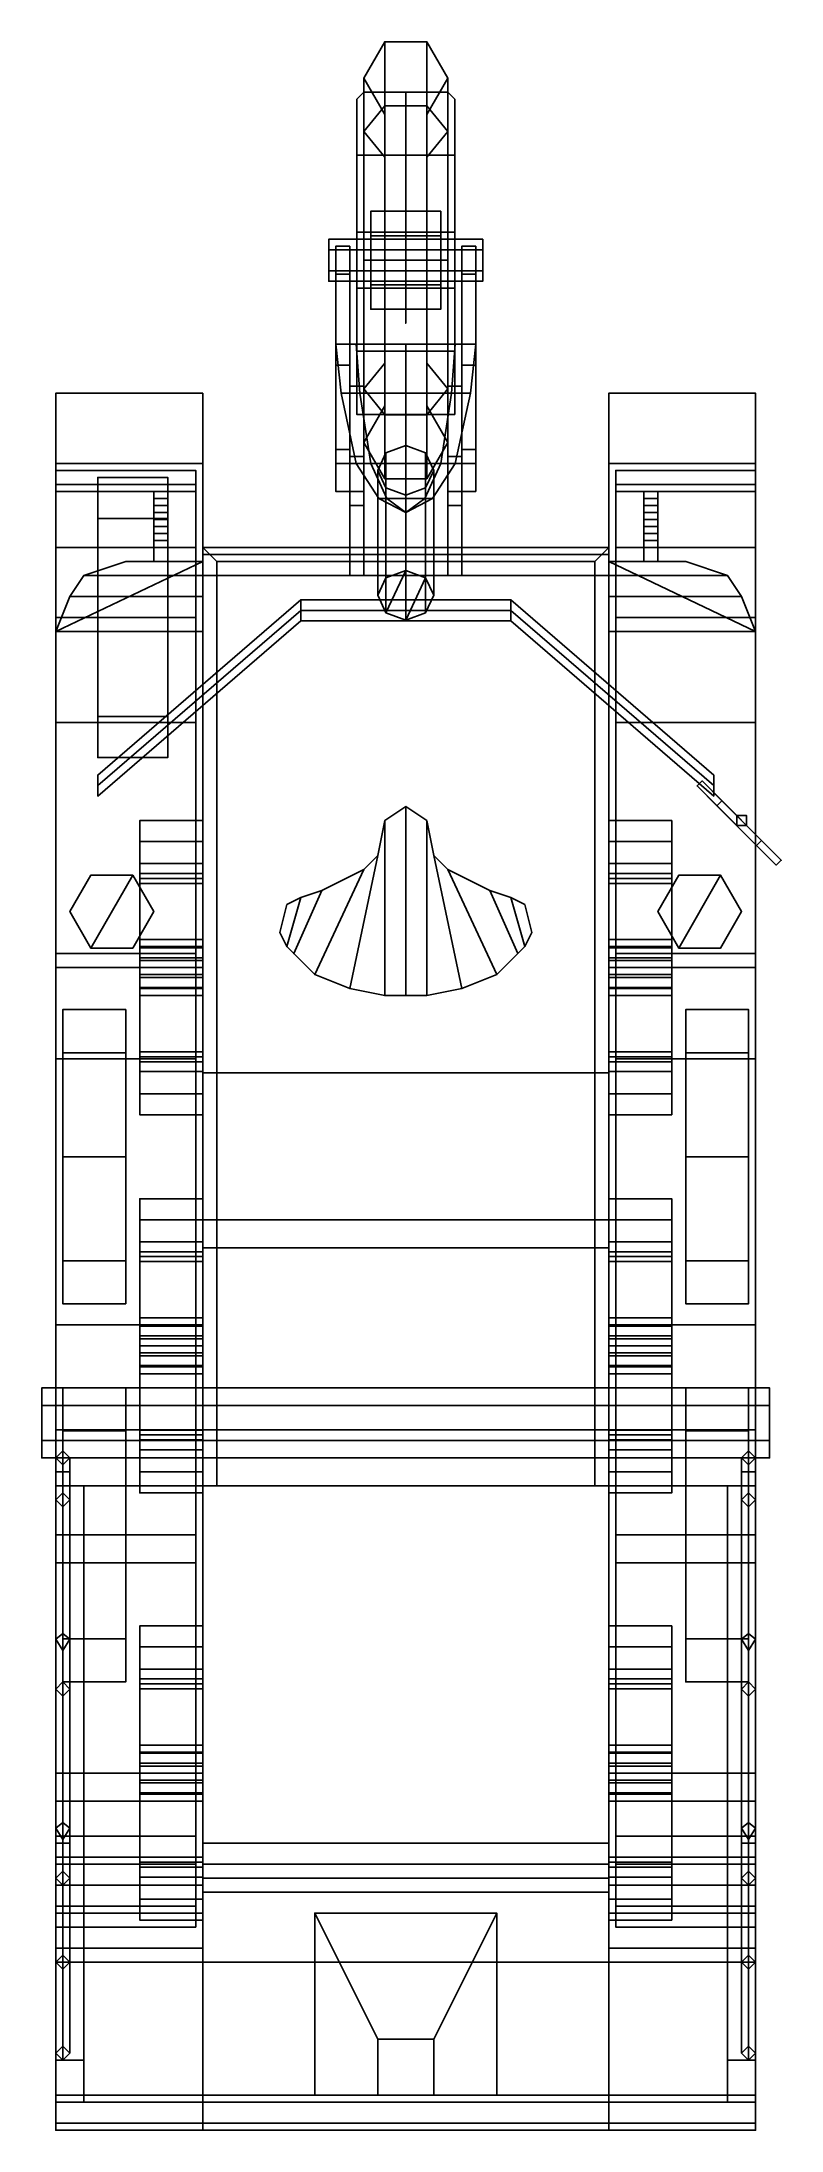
# Model space of a CAD drawing. Header units: millimetres. Extents: x -0.5 to 3, y -1.5 to 8.9.
# Drawn here: x -0.52 to 0.537, y -1.49 to 1.492 of the extents above.
import ezdxf

# ---------------------------------------------------------------- set-up
doc = ezdxf.new("R2010")
doc.units = ezdxf.units.MM
doc.layers.add('tracks', color=3, linetype='Continuous')
doc.layers.add('wheels', color=2, linetype='Continuous')

msp = doc.modelspace()

# ---------------------------------------------------------------- linework, layer by layer
for points in [[(-0.06, 1.42, 0.61), (-0.06, 1.33, 0.66), (-0.07, 1.33, 0.65), (-0.07, 1.41, 0.6)], [(-0.07, 1.41, 0.6), (-0.07, 1.33, 0.65), (-0.06, 1.33, 0.66), (-0.06, 1.42, 0.61)], [(0.06, 1.42, 0.61), (0.06, 1.33, 0.66), (-0.06, 1.33, 0.66), (-0.06, 1.42, 0.61)], [(-0.06, 1.42, 0.61), (-0.06, 1.33, 0.66), (0.06, 1.33, 0.66), (0.06, 1.42, 0.61)], [(0, 1.39, 0.66), (0, 1.3, 0.7), (0, 1.34, 0.75), (0, 1.42, 0.71)], [(0, 1.42, 0.71), (0, 1.34, 0.75), (0, 1.3, 0.7), (0, 1.39, 0.66)], [(0.06, 1.42, 0.61), (0.06, 1.33, 0.66), (0.07, 1.33, 0.65), (0.07, 1.41, 0.6)], [(0.07, 1.41, 0.6), (0.07, 1.33, 0.65), (0.06, 1.33, 0.66), (0.06, 1.42, 0.61)], [(0, 1.33, 0.66), (0, 1.31, 0.66), (0, 1.3203, 0.691), (0, 1.3426, 0.6811)], [(0, 1.3426, 0.6811), (0, 1.3203, 0.691), (0, 1.31, 0.66), (0, 1.33, 0.66)], [(-0.07, 1.33, 0.65), (-0.07, 1.22, 0.68), (-0.06, 1.22, 0.69), (-0.06, 1.33, 0.66)], [(-0.06, 1.33, 0.66), (-0.06, 1.22, 0.69), (-0.07, 1.22, 0.68), (-0.07, 1.33, 0.65)], [(-0.06, 1.33, 0.66), (-0.06, 1.22, 0.69), (0.06, 1.22, 0.69), (0.06, 1.33, 0.66)], [(0.06, 1.33, 0.66), (0.06, 1.22, 0.69), (-0.06, 1.22, 0.69), (-0.06, 1.33, 0.66)], [(0, 1.34, 0.75), (0, 1.21, 0.78), (0, 1.2, 0.72), (0, 1.3, 0.7)], [(0, 1.3, 0.7), (0, 1.2, 0.72), (0, 1.21, 0.78), (0, 1.34, 0.75)], [(0.07, 1.33, 0.65), (0.07, 1.22, 0.68), (0.06, 1.22, 0.69), (0.06, 1.33, 0.66)], [(0.06, 1.33, 0.66), (0.06, 1.22, 0.69), (0.07, 1.22, 0.68), (0.07, 1.33, 0.65)], [(0.11, 1.195, 0.346), (0.11, 1.21, 0.32), (-0.11, 1.21, 0.32), (-0.11, 1.195, 0.346)], [(0.11, 1.21, 0.32), (0.11, 1.195, 0.294), (-0.11, 1.195, 0.294), (-0.11, 1.21, 0.32)], [(-0.11, 1.165, 0.346), (-0.11, 1.195, 0.346), (-0.11, 1.21, 0.32), (-0.11, 1.15, 0.32)], [(-0.11, 1.15, 0.32), (-0.11, 1.21, 0.32), (-0.11, 1.195, 0.294), (-0.11, 1.165, 0.294)], [(0.11, 1.165, 0.346), (0.11, 1.195, 0.346), (-0.11, 1.195, 0.346), (-0.11, 1.165, 0.346)], [(0.11, 1.195, 0.294), (0.11, 1.165, 0.294), (-0.11, 1.165, 0.294), (-0.11, 1.195, 0.294)], [(-0.1, 1.2, 0.33), (-0.1, 1.16, 0.3), (-0.1, 0.91, 0.7), (-0.1, 1.03, 0.74)], [(-0.08, 1.03, 0.74), (-0.08, 1.2, 0.33), (-0.1, 1.2, 0.33), (-0.1, 1.03, 0.74)], [(-0.08, 1.2, 0.33), (-0.08, 1.16, 0.3), (-0.1, 1.16, 0.3), (-0.1, 1.2, 0.33)], [(-0.08, 0.91, 0.7), (-0.08, 1.16, 0.3), (-0.08, 1.2, 0.33), (-0.08, 1.03, 0.74)], [(-0.07, 1.22, 0.68), (-0.07, 1.14, 0.68), (-0.06, 1.14, 0.69), (-0.06, 1.22, 0.69)], [(-0.06, 1.22, 0.69), (-0.06, 1.14, 0.69), (-0.07, 1.14, 0.68), (-0.07, 1.22, 0.68)], [(-0.06, 1.22, 0.69), (-0.06, 1.14, 0.69), (0.06, 1.14, 0.69), (0.06, 1.22, 0.69)], [(0.06, 1.22, 0.69), (0.06, 1.14, 0.69), (-0.06, 1.14, 0.69), (-0.06, 1.22, 0.69)], [(0, 1.2, 0.72), (0, 1.1, 0.71), (0, 1.09, 0.77), (0, 1.21, 0.78)], [(0, 1.21, 0.78), (0, 1.09, 0.77), (0, 1.1, 0.71), (0, 1.2, 0.72)], [(0.07, 1.22, 0.68), (0.07, 1.14, 0.68), (0.06, 1.14, 0.69), (0.06, 1.22, 0.69)], [(0.06, 1.22, 0.69), (0.06, 1.14, 0.69), (0.07, 1.14, 0.68), (0.07, 1.22, 0.68)], [(0.08, 1.2, 0.33), (0.08, 1.16, 0.3), (0.08, 0.91, 0.7), (0.08, 1.03, 0.74)], [(0.1, 1.03, 0.74), (0.1, 1.2, 0.33), (0.08, 1.2, 0.33), (0.08, 1.03, 0.74)], [(0.1, 1.2, 0.33), (0.1, 1.16, 0.3), (0.08, 1.16, 0.3), (0.08, 1.2, 0.33)], [(0.1, 0.91, 0.7), (0.1, 1.16, 0.3), (0.1, 1.2, 0.33), (0.1, 1.03, 0.74)], [(0.11, 1.195, 0.346), (0.11, 1.165, 0.346), (0.11, 1.15, 0.32), (0.11, 1.21, 0.32)], [(0.11, 1.21, 0.32), (0.11, 1.15, 0.32), (0.11, 1.165, 0.294), (0.11, 1.195, 0.294)], [(0.11, 1.15, 0.32), (0.11, 1.165, 0.346), (-0.11, 1.165, 0.346), (-0.11, 1.15, 0.32)], [(0.11, 1.165, 0.294), (0.11, 1.15, 0.32), (-0.11, 1.15, 0.32), (-0.11, 1.165, 0.294)], [(0, 1.18, 0.718), (0, 1.15, 0.715), (0, 1.15, 0.69), (0, 1.18, 0.69)], [(0, 1.18, 0.69), (0, 1.15, 0.69), (0, 1.15, 0.715), (0, 1.18, 0.718)], [(-0.1, 0.91, 0.7), (-0.1, 1.16, 0.3), (-0.08, 1.16, 0.3), (-0.08, 0.91, 0.7)], [(-0.07, 1.14, 0.68), (-0.07, 1.05, 0.66), (-0.06, 1.05, 0.67), (-0.06, 1.14, 0.69)], [(-0.06, 1.14, 0.69), (-0.06, 1.05, 0.67), (-0.07, 1.05, 0.66), (-0.07, 1.14, 0.68)], [(-0.06, 1.14, 0.69), (-0.06, 1.05, 0.67), (0.06, 1.05, 0.67), (0.06, 1.14, 0.69)], [(0.06, 1.14, 0.69), (0.06, 1.05, 0.67), (-0.06, 1.05, 0.67), (-0.06, 1.14, 0.69)], [(0.07, 1.14, 0.68), (0.07, 1.05, 0.66), (0.06, 1.05, 0.67), (0.06, 1.14, 0.69)], [(0.06, 1.14, 0.69), (0.06, 1.05, 0.67), (0.07, 1.05, 0.66), (0.07, 1.14, 0.68)], [(0.08, 0.91, 0.7), (0.08, 1.16, 0.3), (0.1, 1.16, 0.3), (0.1, 0.91, 0.7)], [(-0.0924, 0.99, 0.95), (-0.1, 1.06, 0.95), (-0.0707, 1.06, 0.8793), (-0.0653, 0.99, 0.8847)], [(-0.0653, 0.99, 1.0153), (-0.0707, 1.06, 1.0207), (-0.1, 1.06, 0.95), (-0.0924, 0.99, 0.95)], [(0, 1.06, 1.05), (0.0707, 1.06, 1.0207), (-0.1, 1.06, 0.95), (-0.0707, 1.06, 1.0207)], [(0.0707, 1.06, 1.0207), (0.1, 1.06, 0.95), (-0.0707, 1.06, 0.8793), (-0.1, 1.06, 0.95)], [(-0.0653, 0.99, 0.8847), (-0.0707, 1.06, 0.8793), (0, 1.06, 0.85), (0, 0.99, 0.8576)], [(0, 0.99, 1.0424), (0, 1.06, 1.05), (-0.0707, 1.06, 1.0207), (-0.0653, 0.99, 1.0153)], [(0.1, 1.06, 0.95), (0.0707, 1.06, 0.8793), (0, 1.06, 0.85), (-0.0707, 1.06, 0.8793)], [(-0.06, 1.05, 0.67), (-0.06, 0.96, 0.62), (-0.07, 0.96, 0.61), (-0.07, 1.05, 0.66)], [(-0.07, 1.05, 0.66), (-0.07, 0.96, 0.61), (-0.06, 0.96, 0.62), (-0.06, 1.05, 0.67)], [(-0.06, 1.05, 0.67), (-0.06, 0.96, 0.62), (0.06, 0.96, 0.62), (0.06, 1.05, 0.67)], [(0.06, 1.05, 0.67), (0.06, 0.96, 0.62), (-0.06, 0.96, 0.62), (-0.06, 1.05, 0.67)], [(0, 0.99, 0.8576), (0, 1.06, 0.85), (0.0707, 1.06, 0.8793), (0.0653, 0.99, 0.8847)], [(0.0653, 0.99, 1.0153), (0.0707, 1.06, 1.0207), (0, 1.06, 1.05), (0, 0.99, 1.0424)], [(0.07, 1.05, 0.66), (0.07, 0.96, 0.61), (0.06, 0.96, 0.62), (0.06, 1.05, 0.67)], [(0.06, 1.05, 0.67), (0.06, 0.96, 0.62), (0.07, 0.96, 0.61), (0.07, 1.05, 0.66)], [(0.0653, 0.99, 0.8847), (0.0707, 1.06, 0.8793), (0.1, 1.06, 0.95), (0.0924, 0.99, 0.95)], [(0.0924, 0.99, 0.95), (0.1, 1.06, 0.95), (0.0707, 1.06, 1.0207), (0.0653, 0.99, 1.0153)], [(-0.1, 1.03, 0.74), (-0.1, 0.91, 0.7), (-0.1, 0.85, 0.92), (-0.1, 0.89, 0.93)], [(-0.08, 0.89, 0.93), (-0.08, 1.03, 0.74), (-0.1, 1.03, 0.74), (-0.1, 0.89, 0.93)], [(-0.08, 0.85, 0.92), (-0.08, 0.91, 0.7), (-0.08, 1.03, 0.74), (-0.08, 0.89, 0.93)], [(0.08, 1.03, 0.74), (0.08, 0.91, 0.7), (0.08, 0.85, 0.92), (0.08, 0.89, 0.93)], [(0.1, 0.89, 0.93), (0.1, 1.03, 0.74), (0.08, 1.03, 0.74), (0.08, 0.89, 0.93)], [(0.1, 0.85, 0.92), (0.1, 0.91, 0.7), (0.1, 1.03, 0.74), (0.1, 0.89, 0.93)], [(-0.29, 0.99, 0.59), (-0.29, 0.89, 0.64), (-0.5, 0.89, 0.64), (-0.5, 0.99, 0.59)], [(-0.5, 0.99, 0.59), (-0.5, 0.89, 0.64), (-0.29, 0.89, 0.64), (-0.29, 0.99, 0.59)], [(-0.29, 0.99, 0.59), (-0.29, 0.77, 0.51), (-0.29, 0.75, 0.64), (-0.29, 0.89, 0.64)], [(-0.29, 0.89, 0.64), (-0.29, 0.75, 0.64), (-0.29, 0.77, 0.51), (-0.29, 0.99, 0.59)], [(-0.0707, 0.89, 0.95), (-0.0924, 0.99, 0.95), (-0.0653, 0.99, 0.8847), (-0.05, 0.89, 0.9)], [(-0.05, 0.89, 1), (-0.0653, 0.99, 1.0153), (-0.0924, 0.99, 0.95), (-0.0707, 0.89, 0.95)], [(-0.08, 1, 0.69), (-0.08, 0.99, 0.68), (-0.08, 0.99, 0.73), (-0.08, 1, 0.71)], [(-0.06, 1, 0.71), (-0.06, 1, 0.69), (-0.08, 1, 0.69), (-0.08, 1, 0.71)], [(-0.06, 1, 0.69), (-0.06, 0.99, 0.68), (-0.08, 0.99, 0.68), (-0.08, 1, 0.69)], [(-0.08, 1, 0.71), (-0.08, 0.99, 0.73), (-0.06, 0.99, 0.73), (-0.06, 1, 0.71)], [(-0.08, 0.99, 0.68), (-0.08, 0.85, 0.68), (-0.08, 0.85, 0.73), (-0.08, 0.99, 0.73)], [(-0.06, 0.99, 0.68), (-0.06, 0.85, 0.68), (-0.08, 0.85, 0.68), (-0.08, 0.99, 0.68)], [(-0.08, 0.99, 0.73), (-0.08, 0.85, 0.73), (-0.06, 0.85, 0.73), (-0.06, 0.99, 0.73)], [(-0.05, 0.89, 0.9), (-0.0653, 0.99, 0.8847), (0, 0.99, 0.8576), (0, 0.89, 0.8793)], [(0, 0.89, 1.0207), (0, 0.99, 1.0424), (-0.0653, 0.99, 1.0153), (-0.05, 0.89, 1)], [(-0.06, 0.99, 0.73), (-0.06, 0.99, 0.68), (-0.06, 1, 0.69), (-0.06, 1, 0.71)], [(-0.06, 0.85, 0.73), (-0.06, 0.85, 0.68), (-0.06, 0.99, 0.68), (-0.06, 0.99, 0.73)], [(0, 0.89, 0.8793), (0, 0.99, 0.8576), (0.0653, 0.99, 0.8847), (0.05, 0.89, 0.9)], [(0.05, 0.89, 1), (0.0653, 0.99, 1.0153), (0, 0.99, 1.0424), (0, 0.89, 1.0207)], [(0.05, 0.89, 0.9), (0.0653, 0.99, 0.8847), (0.0924, 0.99, 0.95), (0.0707, 0.89, 0.95)], [(0.0707, 0.89, 0.95), (0.0924, 0.99, 0.95), (0.0653, 0.99, 1.0153), (0.05, 0.89, 1)], [(0.06, 1, 0.69), (0.06, 0.99, 0.68), (0.06, 0.99, 0.73), (0.06, 1, 0.71)], [(0.06, 1, 0.71), (0.06, 0.99, 0.73), (0.08, 0.99, 0.73), (0.08, 1, 0.71)], [(0.08, 1, 0.69), (0.08, 0.99, 0.68), (0.06, 0.99, 0.68), (0.06, 1, 0.69)], [(0.08, 1, 0.71), (0.08, 1, 0.69), (0.06, 1, 0.69), (0.06, 1, 0.71)], [(0.06, 0.99, 0.68), (0.06, 0.85, 0.68), (0.06, 0.85, 0.73), (0.06, 0.99, 0.73)], [(0.08, 0.99, 0.68), (0.08, 0.85, 0.68), (0.06, 0.85, 0.68), (0.06, 0.99, 0.68)], [(0.06, 0.99, 0.73), (0.06, 0.85, 0.73), (0.08, 0.85, 0.73), (0.08, 0.99, 0.73)], [(0.08, 0.99, 0.73), (0.08, 0.99, 0.68), (0.08, 1, 0.69), (0.08, 1, 0.71)], [(0.08, 0.85, 0.73), (0.08, 0.85, 0.68), (0.08, 0.99, 0.68), (0.08, 0.99, 0.73)], [(0.5, 0.99, 0.59), (0.5, 0.89, 0.64), (0.29, 0.89, 0.64), (0.29, 0.99, 0.59)], [(0.29, 0.99, 0.59), (0.29, 0.89, 0.64), (0.5, 0.89, 0.64), (0.5, 0.99, 0.59)], [(0.29, 0.89, 0.64), (0.29, 0.75, 0.64), (0.29, 0.77, 0.51), (0.29, 0.99, 0.59)], [(0.29, 0.99, 0.59), (0.29, 0.77, 0.51), (0.29, 0.75, 0.64), (0.29, 0.89, 0.64)], [(-0.1, 0.85, 0.92), (-0.1, 0.91, 0.7), (-0.08, 0.91, 0.7), (-0.08, 0.85, 0.92)], [(-0.08, 0.9, 0.89), (-0.08, 0.89, 0.88), (-0.08, 0.89, 0.93), (-0.08, 0.9, 0.91)], [(-0.08, 0.9, 0.91), (-0.08, 0.89, 0.93), (-0.06, 0.89, 0.93), (-0.06, 0.9, 0.91)], [(-0.06, 0.9, 0.91), (-0.06, 0.9, 0.89), (-0.08, 0.9, 0.89), (-0.08, 0.9, 0.91)], [(-0.06, 0.9, 0.89), (-0.06, 0.89, 0.88), (-0.08, 0.89, 0.88), (-0.08, 0.9, 0.89)], [(-0.06, 0.89, 0.93), (-0.06, 0.89, 0.88), (-0.06, 0.9, 0.89), (-0.06, 0.9, 0.91)], [(-0.0283, 0.905, 0.6633), (-0.04, 0.88, 0.65), (-0.04, 0.7016, 0.9855), (-0.0283, 0.7266, 0.9988)], [(0, 0.9153, 0.6688), (-0.0283, 0.905, 0.6633), (-0.0283, 0.7266, 0.9988), (0, 0.7369, 1.0043)], [(0.0283, 0.905, 0.6633), (0, 0.9153, 0.6688), (0, 0.7369, 1.0043), (0.0283, 0.7266, 0.9988)], [(0.04, 0.88, 0.65), (0.0283, 0.905, 0.6633), (0.0283, 0.7266, 0.9988), (0.04, 0.7016, 0.9855)], [(0.08, 0.9, 0.91), (0.08, 0.9, 0.89), (0.06, 0.9, 0.89), (0.06, 0.9, 0.91)], [(0.06, 0.9, 0.89), (0.06, 0.89, 0.88), (0.06, 0.89, 0.93), (0.06, 0.9, 0.91)], [(0.08, 0.9, 0.89), (0.08, 0.89, 0.88), (0.06, 0.89, 0.88), (0.06, 0.9, 0.89)], [(0.06, 0.9, 0.91), (0.06, 0.89, 0.93), (0.08, 0.89, 0.93), (0.08, 0.9, 0.91)], [(0.08, 0.85, 0.92), (0.08, 0.91, 0.7), (0.1, 0.91, 0.7), (0.1, 0.85, 0.92)], [(0.08, 0.89, 0.93), (0.08, 0.89, 0.88), (0.08, 0.9, 0.89), (0.08, 0.9, 0.91)], [(-0.5, 0.89, 0.64), (-0.5, 0.65, 0.64), (-0.29, 0.75, 0.64), (-0.29, 0.89, 0.64)], [(-0.29, 0.89, 0.64), (-0.29, 0.75, 0.64), (-0.5, 0.65, 0.64), (-0.5, 0.89, 0.64)], [(-0.1, 0.89, 0.93), (-0.1, 0.85, 0.92), (-0.08, 0.85, 0.92), (-0.08, 0.89, 0.93)], [(-0.08, 0.89, 0.88), (-0.08, 0.75, 0.88), (-0.08, 0.75, 0.93), (-0.08, 0.89, 0.93)], [(-0.08, 0.89, 0.93), (-0.08, 0.75, 0.93), (-0.06, 0.75, 0.93), (-0.06, 0.89, 0.93)], [(-0.06, 0.89, 0.88), (-0.06, 0.75, 0.88), (-0.08, 0.75, 0.88), (-0.08, 0.89, 0.88)], [(-0.0383, 0.84, 0.95), (-0.0707, 0.89, 0.95), (-0.05, 0.89, 0.9), (-0.0271, 0.84, 0.9229)], [(-0.0271, 0.84, 0.9771), (-0.05, 0.89, 1), (-0.0707, 0.89, 0.95), (-0.0383, 0.84, 0.95)], [(-0.06, 0.75, 0.93), (-0.06, 0.75, 0.88), (-0.06, 0.89, 0.88), (-0.06, 0.89, 0.93)], [(-0.0271, 0.84, 0.9229), (-0.05, 0.89, 0.9), (0, 0.89, 0.8793), (0, 0.84, 0.9117)], [(0, 0.84, 0.9883), (0, 0.89, 1.0207), (-0.05, 0.89, 1), (-0.0271, 0.84, 0.9771)], [(-0.04, 0.88, 0.65), (-0.0283, 0.855, 0.6367), (-0.0283, 0.6766, 0.9722), (-0.04, 0.7016, 0.9855)], [(0, 0.84, 0.9117), (0, 0.89, 0.8793), (0.05, 0.89, 0.9), (0.0271, 0.84, 0.9229)], [(0.0271, 0.84, 0.9771), (0.05, 0.89, 1), (0, 0.89, 1.0207), (0, 0.84, 0.9883)], [(0.0271, 0.84, 0.9229), (0.05, 0.89, 0.9), (0.0707, 0.89, 0.95), (0.0383, 0.84, 0.95)], [(0.0383, 0.84, 0.95), (0.0707, 0.89, 0.95), (0.05, 0.89, 1), (0.0271, 0.84, 0.9771)], [(0.0283, 0.855, 0.6367), (0.04, 0.88, 0.65), (0.04, 0.7016, 0.9855), (0.0283, 0.6766, 0.9722)], [(0.06, 0.89, 0.88), (0.06, 0.75, 0.88), (0.06, 0.75, 0.93), (0.06, 0.89, 0.93)], [(0.08, 0.89, 0.88), (0.08, 0.75, 0.88), (0.06, 0.75, 0.88), (0.06, 0.89, 0.88)], [(0.06, 0.89, 0.93), (0.06, 0.75, 0.93), (0.08, 0.75, 0.93), (0.08, 0.89, 0.93)], [(0.08, 0.89, 0.93), (0.08, 0.85, 0.92), (0.1, 0.85, 0.92), (0.1, 0.89, 0.93)], [(0.08, 0.75, 0.93), (0.08, 0.75, 0.88), (0.08, 0.89, 0.88), (0.08, 0.89, 0.93)], [(0.29, 0.89, 0.64), (0.29, 0.75, 0.64), (0.5, 0.65, 0.64), (0.5, 0.89, 0.64)], [(0.5, 0.89, 0.64), (0.5, 0.65, 0.64), (0.29, 0.75, 0.64), (0.29, 0.89, 0.64)], [(-0.34, 0.85, 0.74), (-0.34, 0.85, 0.72), (-0.36, 0.85, 0.72), (-0.36, 0.85, 0.74)], [(-0.36, 0.85, 0.74), (-0.36, 0.85, 0.72), (-0.36, 0.82, 0.72), (-0.36, 0.82, 0.73)], [(-0.34, 0.85, 0.72), (-0.34, 0.83, 0.69), (-0.36, 0.83, 0.69), (-0.36, 0.85, 0.72)], [(-0.36, 0.85, 0.72), (-0.36, 0.83, 0.69), (-0.36, 0.81, 0.71), (-0.36, 0.82, 0.72)], [(-0.34, 0.84, 0.76), (-0.34, 0.85, 0.74), (-0.36, 0.85, 0.74), (-0.36, 0.84, 0.76)], [(-0.36, 0.84, 0.76), (-0.36, 0.85, 0.74), (-0.36, 0.82, 0.73), (-0.36, 0.8, 0.75)], [(-0.36, 0.81, 0.77), (-0.36, 0.84, 0.76), (-0.36, 0.8, 0.75), (-0.36, 0.79, 0.77)], [(-0.34, 0.81, 0.77), (-0.34, 0.84, 0.76), (-0.36, 0.84, 0.76), (-0.36, 0.81, 0.77)], [(-0.34, 0.82, 0.72), (-0.34, 0.85, 0.72), (-0.34, 0.85, 0.74), (-0.34, 0.82, 0.73)], [(-0.34, 0.81, 0.71), (-0.34, 0.83, 0.69), (-0.34, 0.85, 0.72), (-0.34, 0.82, 0.72)], [(-0.34, 0.82, 0.73), (-0.34, 0.85, 0.74), (-0.34, 0.84, 0.76), (-0.34, 0.8, 0.75)], [(-0.34, 0.8, 0.75), (-0.34, 0.84, 0.76), (-0.34, 0.81, 0.77), (-0.34, 0.79, 0.77)], [(-0.08, 0.85, 0.68), (-0.08, 0.83, 0.69), (-0.08, 0.83, 0.71), (-0.08, 0.85, 0.73)], [(-0.06, 0.85, 0.68), (-0.06, 0.83, 0.69), (-0.08, 0.83, 0.69), (-0.08, 0.85, 0.68)], [(-0.08, 0.85, 0.73), (-0.08, 0.83, 0.71), (-0.06, 0.83, 0.71), (-0.06, 0.85, 0.73)], [(-0.06, 0.83, 0.71), (-0.06, 0.83, 0.69), (-0.06, 0.85, 0.68), (-0.06, 0.85, 0.73)], [(0, 0.82, 0.95), (-0.0383, 0.84, 0.95), (-0.0271, 0.84, 0.9229), (0, 0.82, 0.95)], [(0, 0.82, 0.95), (-0.0271, 0.84, 0.9771), (-0.0383, 0.84, 0.95), (0, 0.82, 0.95)], [(-0.0283, 0.855, 0.6367), (0, 0.8447, 0.6312), (0, 0.6663, 0.9667), (-0.0283, 0.6766, 0.9722)], [(0, 0.82, 0.95), (-0.0271, 0.84, 0.9229), (0, 0.84, 0.9117), (0, 0.82, 0.95)], [(0, 0.82, 0.95), (0, 0.84, 0.9883), (-0.0271, 0.84, 0.9771), (0, 0.82, 0.95)], [(0, 0.8447, 0.6312), (0.0283, 0.855, 0.6367), (0.0283, 0.6766, 0.9722), (0, 0.6663, 0.9667)], [(0, 0.82, 0.95), (0, 0.84, 0.9117), (0.0271, 0.84, 0.9229), (0, 0.82, 0.95)], [(0, 0.82, 0.95), (0.0271, 0.84, 0.9229), (0.0383, 0.84, 0.95), (0, 0.82, 0.95)], [(0, 0.82, 0.95), (0.0383, 0.84, 0.95), (0.0271, 0.84, 0.9771), (0, 0.82, 0.95)], [(0, 0.82, 0.95), (0.0271, 0.84, 0.9771), (0, 0.84, 0.9883), (0, 0.82, 0.95)], [(0.06, 0.85, 0.68), (0.06, 0.83, 0.69), (0.06, 0.83, 0.71), (0.06, 0.85, 0.73)], [(0.06, 0.85, 0.73), (0.06, 0.83, 0.71), (0.08, 0.83, 0.71), (0.08, 0.85, 0.73)], [(0.08, 0.85, 0.68), (0.08, 0.83, 0.69), (0.06, 0.83, 0.69), (0.06, 0.85, 0.68)], [(0.08, 0.83, 0.71), (0.08, 0.83, 0.69), (0.08, 0.85, 0.68), (0.08, 0.85, 0.73)], [(0.34, 0.85, 0.72), (0.34, 0.83, 0.69), (0.34, 0.81, 0.71), (0.34, 0.82, 0.72)], [(0.36, 0.85, 0.72), (0.36, 0.83, 0.69), (0.34, 0.83, 0.69), (0.34, 0.85, 0.72)], [(0.34, 0.85, 0.74), (0.34, 0.85, 0.72), (0.34, 0.82, 0.72), (0.34, 0.82, 0.73)], [(0.36, 0.85, 0.74), (0.36, 0.85, 0.72), (0.34, 0.85, 0.72), (0.34, 0.85, 0.74)], [(0.34, 0.84, 0.76), (0.34, 0.85, 0.74), (0.34, 0.82, 0.73), (0.34, 0.8, 0.75)], [(0.36, 0.84, 0.76), (0.36, 0.85, 0.74), (0.34, 0.85, 0.74), (0.34, 0.84, 0.76)], [(0.34, 0.81, 0.77), (0.34, 0.84, 0.76), (0.34, 0.8, 0.75), (0.34, 0.79, 0.77)], [(0.36, 0.81, 0.77), (0.36, 0.84, 0.76), (0.34, 0.84, 0.76), (0.34, 0.81, 0.77)], [(0.36, 0.81, 0.71), (0.36, 0.83, 0.69), (0.36, 0.85, 0.72), (0.36, 0.82, 0.72)], [(0.36, 0.82, 0.72), (0.36, 0.85, 0.72), (0.36, 0.85, 0.74), (0.36, 0.82, 0.73)], [(0.36, 0.82, 0.73), (0.36, 0.85, 0.74), (0.36, 0.84, 0.76), (0.36, 0.8, 0.75)], [(0.36, 0.8, 0.75), (0.36, 0.84, 0.76), (0.36, 0.81, 0.77), (0.36, 0.79, 0.77)], [(-0.36, 0.83, 0.69), (-0.36, 0.78, 0.67), (-0.36, 0.8, 0.71), (-0.36, 0.81, 0.71)], [(-0.34, 0.83, 0.69), (-0.34, 0.78, 0.67), (-0.36, 0.78, 0.67), (-0.36, 0.83, 0.69)], [(-0.36, 0.82, 0.73), (-0.36, 0.82, 0.72), (-0.34, 0.82, 0.72), (-0.34, 0.82, 0.73)], [(-0.36, 0.82, 0.72), (-0.36, 0.81, 0.71), (-0.34, 0.81, 0.71), (-0.34, 0.82, 0.72)], [(-0.36, 0.8, 0.75), (-0.36, 0.82, 0.73), (-0.34, 0.82, 0.73), (-0.34, 0.8, 0.75)], [(-0.36, 0.81, 0.71), (-0.36, 0.8, 0.71), (-0.34, 0.8, 0.71), (-0.34, 0.81, 0.71)], [(-0.34, 0.79, 0.77), (-0.34, 0.81, 0.77), (-0.36, 0.81, 0.77), (-0.36, 0.79, 0.77)], [(-0.34, 0.8, 0.71), (-0.34, 0.78, 0.67), (-0.34, 0.83, 0.69), (-0.34, 0.81, 0.71)], [(-0.08, 0.83, 0.71), (-0.08, 0.83, 0.69), (-0.06, 0.83, 0.69), (-0.06, 0.83, 0.71)], [(0.06, 0.83, 0.71), (0.06, 0.83, 0.69), (0.08, 0.83, 0.69), (0.08, 0.83, 0.71)], [(0.34, 0.83, 0.69), (0.34, 0.78, 0.67), (0.34, 0.8, 0.71), (0.34, 0.81, 0.71)], [(0.36, 0.83, 0.69), (0.36, 0.78, 0.67), (0.34, 0.78, 0.67), (0.34, 0.83, 0.69)], [(0.34, 0.82, 0.72), (0.34, 0.81, 0.71), (0.36, 0.81, 0.71), (0.36, 0.82, 0.72)], [(0.34, 0.82, 0.73), (0.34, 0.82, 0.72), (0.36, 0.82, 0.72), (0.36, 0.82, 0.73)], [(0.34, 0.8, 0.75), (0.34, 0.82, 0.73), (0.36, 0.82, 0.73), (0.36, 0.8, 0.75)], [(0.34, 0.81, 0.71), (0.34, 0.8, 0.71), (0.36, 0.8, 0.71), (0.36, 0.81, 0.71)], [(0.36, 0.79, 0.77), (0.36, 0.81, 0.77), (0.34, 0.81, 0.77), (0.34, 0.79, 0.77)], [(0.36, 0.8, 0.71), (0.36, 0.78, 0.67), (0.36, 0.83, 0.69), (0.36, 0.81, 0.71)], [(-0.36, 0.78, 0.67), (-0.36, 0.75, 0.67), (-0.36, 0.75, 0.77), (-0.36, 0.8, 0.71)], [(-0.36, 0.8, 0.71), (-0.36, 0.75, 0.77), (-0.34, 0.75, 0.77), (-0.34, 0.8, 0.71)], [(-0.36, 0.79, 0.77), (-0.36, 0.8, 0.75), (-0.34, 0.8, 0.75), (-0.34, 0.79, 0.77)], [(-0.34, 0.78, 0.67), (-0.34, 0.75, 0.67), (-0.36, 0.75, 0.67), (-0.36, 0.78, 0.67)], [(-0.34, 0.75, 0.77), (-0.34, 0.75, 0.67), (-0.34, 0.78, 0.67), (-0.34, 0.8, 0.71)], [(0.34, 0.78, 0.67), (0.34, 0.75, 0.67), (0.34, 0.75, 0.77), (0.34, 0.8, 0.71)], [(0.34, 0.8, 0.71), (0.34, 0.75, 0.77), (0.36, 0.75, 0.77), (0.36, 0.8, 0.71)], [(0.34, 0.79, 0.77), (0.34, 0.8, 0.75), (0.36, 0.8, 0.75), (0.36, 0.79, 0.77)], [(0.36, 0.78, 0.67), (0.36, 0.75, 0.67), (0.34, 0.75, 0.67), (0.34, 0.78, 0.67)], [(0.36, 0.75, 0.77), (0.36, 0.75, 0.67), (0.36, 0.78, 0.67), (0.36, 0.8, 0.71)], [(-0.46, 0.73, 0.64), (-0.46, 0.73, 0.8), (-0.4, 0.75, 0.8), (-0.4, 0.75, 0.64)], [(-0.4, 0.75, 0.8), (-0.46, 0.73, 0.8), (-0.29, 0.73, 0.8), (-0.29, 0.75, 0.8)], [(-0.29, 0.75, 0.64), (-0.29, 0.73, 0.64), (-0.46, 0.73, 0.64), (-0.4, 0.75, 0.64)], [(-0.4, 0.75, 0.64), (-0.4, 0.75, 0.8), (-0.29, 0.75, 0.8), (-0.29, 0.75, 0.64)], [(-0.29, 0.76, 0.24), (-0.29, -1.11, 0.24), (-0.29, -1.13, 0.27), (-0.29, 0.77, 0.27)], [(0.29, 0.77, 0.27), (0.29, 0.76, 0.24), (-0.29, 0.76, 0.24), (-0.29, 0.77, 0.27)], [(-0.29, 0.77, 0.27), (-0.29, -1.13, 0.27), (-0.29, -1.15, 0.35), (-0.29, 0.77, 0.35)], [(-0.29, 0.77, 0.35), (-0.29, -1.15, 0.35), (-0.29, -1.25, 0.42), (-0.29, 0.77, 0.42)], [(-0.29, 0.77, 0.42), (-0.29, -1.25, 0.42), (-0.29, -1.49, 0.55), (-0.29, 0.77, 0.55)], [(-0.29, 0.77, 0.8), (-0.29, -0.57, 0.8), (-0.27, -0.57, 0.8), (-0.27, 0.75, 0.8)], [(-0.29, 0.77, 0.55), (-0.29, -0.57, 0.55), (-0.29, -0.57, 0.8), (-0.29, 0.77, 0.8)], [(0.29, 0.77, 0.8), (0.29, 0.77, 0.27), (-0.29, 0.77, 0.27), (-0.29, 0.77, 0.8)], [(-0.27, 0.75, 0.8), (0.27, 0.75, 0.8), (0.29, 0.77, 0.8), (-0.29, 0.77, 0.8)], [(-0.29, 0.73, 0.22), (-0.29, -1.08, 0.22), (-0.29, -1.11, 0.24), (-0.29, 0.76, 0.24)], [(0.29, 0.76, 0.24), (0.29, 0.73, 0.22), (-0.29, 0.73, 0.22), (-0.29, 0.76, 0.24)], [(-0.27, -0.57, 0.8), (-0.27, -0.57, 0.55), (-0.27, 0.75, 0.55), (-0.27, 0.75, 0.8)], [(-0.27, 0.75, 0.55), (0.27, 0.75, 0.55), (0.27, 0.75, 0.8), (-0.27, 0.75, 0.8)], [(-0.27, 0.02, 0.55), (0.27, 0.02, 0.55), (0.27, 0.75, 0.55), (-0.27, 0.75, 0.55)], [(-0.08, 0.75, 0.88), (-0.08, 0.73, 0.89), (-0.08, 0.73, 0.91), (-0.08, 0.75, 0.93)], [(-0.06, 0.75, 0.88), (-0.06, 0.73, 0.89), (-0.08, 0.73, 0.89), (-0.08, 0.75, 0.88)], [(-0.08, 0.75, 0.93), (-0.08, 0.73, 0.91), (-0.06, 0.73, 0.91), (-0.06, 0.75, 0.93)], [(-0.06, 0.73, 0.91), (-0.06, 0.73, 0.89), (-0.06, 0.75, 0.88), (-0.06, 0.75, 0.93)], [(0.06, 0.75, 0.88), (0.06, 0.73, 0.89), (0.06, 0.73, 0.91), (0.06, 0.75, 0.93)], [(0.08, 0.75, 0.88), (0.08, 0.73, 0.89), (0.06, 0.73, 0.89), (0.06, 0.75, 0.88)], [(0.06, 0.75, 0.93), (0.06, 0.73, 0.91), (0.08, 0.73, 0.91), (0.08, 0.75, 0.93)], [(0.08, 0.73, 0.91), (0.08, 0.73, 0.89), (0.08, 0.75, 0.88), (0.08, 0.75, 0.93)], [(0.27, 0.75, 0.8), (0.27, -0.57, 0.8), (0.29, -0.57, 0.8), (0.29, 0.77, 0.8)], [(0.27, 0.75, 0.55), (0.27, -0.57, 0.55), (0.27, -0.57, 0.8), (0.27, 0.75, 0.8)], [(0.29, -1.13, 0.27), (0.29, -1.11, 0.24), (0.29, 0.76, 0.24), (0.29, 0.77, 0.27)], [(0.29, -1.15, 0.35), (0.29, -1.13, 0.27), (0.29, 0.77, 0.27), (0.29, 0.77, 0.35)], [(0.29, -1.25, 0.42), (0.29, -1.15, 0.35), (0.29, 0.77, 0.35), (0.29, 0.77, 0.42)], [(0.29, -1.49, 0.55), (0.29, -1.25, 0.42), (0.29, 0.77, 0.42), (0.29, 0.77, 0.55)], [(0.29, -0.57, 0.8), (0.29, -0.57, 0.55), (0.29, 0.77, 0.55), (0.29, 0.77, 0.8)], [(0.29, -1.11, 0.24), (0.29, -1.08, 0.22), (0.29, 0.73, 0.22), (0.29, 0.76, 0.24)], [(0.4, 0.75, 0.8), (0.4, 0.75, 0.64), (0.29, 0.75, 0.64), (0.29, 0.75, 0.8)], [(0.4, 0.75, 0.64), (0.46, 0.73, 0.64), (0.29, 0.73, 0.64), (0.29, 0.75, 0.64)], [(0.29, 0.75, 0.8), (0.29, 0.73, 0.8), (0.46, 0.73, 0.8), (0.4, 0.75, 0.8)], [(0.46, 0.73, 0.8), (0.46, 0.73, 0.64), (0.4, 0.75, 0.64), (0.4, 0.75, 0.8)], [(-0.46, 0.73, 0.8), (-0.48, 0.7, 0.8), (-0.29, 0.7, 0.8), (-0.29, 0.73, 0.8)], [(-0.29, 0.73, 0.64), (-0.29, 0.7, 0.64), (-0.48, 0.7, 0.64), (-0.46, 0.73, 0.64)], [(-0.48, 0.7, 0.64), (-0.48, 0.7, 0.8), (-0.46, 0.73, 0.8), (-0.46, 0.73, 0.64)], [(0.29, 0.73, 0.22), (0.29, -1.08, 0.22), (-0.29, -1.08, 0.22), (-0.29, 0.73, 0.22)], [(-0.08, 0.73, 0.91), (-0.08, 0.73, 0.89), (-0.06, 0.73, 0.89), (-0.06, 0.73, 0.91)], [(-0.0283, 0.7266, 0.9988), (-0.04, 0.7016, 0.9855), (-0.0283, 0.6766, 0.9722), (0, 0.7369, 1.0043)], [(0, 0.7369, 1.0043), (-0.0283, 0.6766, 0.9722), (0, 0.6663, 0.9667), (0.0283, 0.7266, 0.9988)], [(0.0283, 0.7266, 0.9988), (0, 0.6663, 0.9667), (0.0283, 0.6766, 0.9722), (0.04, 0.7016, 0.9855)], [(0.06, 0.73, 0.91), (0.06, 0.73, 0.89), (0.08, 0.73, 0.89), (0.08, 0.73, 0.91)], [(0.46, 0.73, 0.64), (0.48, 0.7, 0.64), (0.29, 0.7, 0.64), (0.29, 0.73, 0.64)], [(0.29, 0.73, 0.8), (0.29, 0.7, 0.8), (0.48, 0.7, 0.8), (0.46, 0.73, 0.8)], [(0.48, 0.7, 0.8), (0.48, 0.7, 0.64), (0.46, 0.73, 0.64), (0.46, 0.73, 0.8)], [(-0.48, 0.7, 0.8), (-0.5, 0.65, 0.8), (-0.29, 0.65, 0.8), (-0.29, 0.7, 0.8)], [(-0.29, 0.7, 0.64), (-0.29, 0.65, 0.64), (-0.5, 0.65, 0.64), (-0.48, 0.7, 0.64)], [(-0.5, 0.65, 0.64), (-0.5, 0.65, 0.8), (-0.48, 0.7, 0.8), (-0.48, 0.7, 0.64)], [(-0.15, 0.68, 0.935), (-0.15, 0.695, 0.92), (-0.44, 0.445, 0.92), (-0.44, 0.43, 0.935)], [(-0.15, 0.695, 0.92), (-0.15, 0.68, 0.905), (-0.44, 0.43, 0.905), (-0.44, 0.445, 0.92)], [(0.15, 0.68, 0.935), (0.15, 0.695, 0.92), (-0.15, 0.695, 0.92), (-0.15, 0.68, 0.935)], [(0.15, 0.695, 0.92), (0.15, 0.68, 0.905), (-0.15, 0.68, 0.905), (-0.15, 0.695, 0.92)], [(0.44, 0.43, 0.935), (0.44, 0.445, 0.92), (0.15, 0.695, 0.92), (0.15, 0.68, 0.935)], [(0.44, 0.445, 0.92), (0.44, 0.43, 0.905), (0.15, 0.68, 0.905), (0.15, 0.695, 0.92)], [(0.48, 0.7, 0.64), (0.5, 0.65, 0.64), (0.29, 0.65, 0.64), (0.29, 0.7, 0.64)], [(0.29, 0.7, 0.8), (0.29, 0.65, 0.8), (0.5, 0.65, 0.8), (0.48, 0.7, 0.8)], [(0.5, 0.65, 0.8), (0.5, 0.65, 0.64), (0.48, 0.7, 0.64), (0.48, 0.7, 0.8)], [(-0.15, 0.665, 0.92), (-0.15, 0.68, 0.935), (-0.44, 0.43, 0.935), (-0.44, 0.415, 0.92)], [(-0.15, 0.68, 0.905), (-0.15, 0.665, 0.92), (-0.44, 0.415, 0.92), (-0.44, 0.43, 0.905)], [(0.15, 0.665, 0.92), (0.15, 0.68, 0.935), (-0.15, 0.68, 0.935), (-0.15, 0.665, 0.92)], [(0.15, 0.68, 0.905), (0.15, 0.665, 0.92), (-0.15, 0.665, 0.92), (-0.15, 0.68, 0.905)], [(0.44, 0.415, 0.92), (0.44, 0.43, 0.935), (0.15, 0.68, 0.935), (0.15, 0.665, 0.92)], [(0.44, 0.43, 0.905), (0.44, 0.415, 0.92), (0.15, 0.665, 0.92), (0.15, 0.68, 0.905)], [(-0.5, 0.65, 0.8), (-0.5, -0.57, 0.8), (-0.29, -0.57, 0.8), (-0.29, 0.65, 0.8)], [(-0.29, 0.65, 0.64), (-0.29, -0.57, 0.64), (-0.5, -0.57, 0.64), (-0.5, 0.65, 0.64)], [(-0.5, -0.57, 0.64), (-0.5, -0.57, 0.8), (-0.5, 0.65, 0.8), (-0.5, 0.65, 0.64)], [(-0.29, 0.65, 0.8), (-0.29, -0.57, 0.8), (-0.29, -0.57, 0.64), (-0.29, 0.65, 0.64)], [(0.29, 0.65, 0.64), (0.29, -0.57, 0.64), (0.29, -0.57, 0.8), (0.29, 0.65, 0.8)], [(0.29, 0.65, 0.8), (0.29, -0.57, 0.8), (0.5, -0.57, 0.8), (0.5, 0.65, 0.8)], [(0.5, 0.65, 0.64), (0.5, -0.57, 0.64), (0.29, -0.57, 0.64), (0.29, 0.65, 0.64)], [(0.5, -0.57, 0.8), (0.5, -0.57, 0.64), (0.5, 0.65, 0.64), (0.5, 0.65, 0.8)], [(-0.44, 0.415, 0.92), (-0.44, 0.43, 0.935), (-0.44, 0.445, 0.92), (-0.44, 0.43, 0.905)], [(0.4517, 0.4083, 1.0993), (0.4234, 0.4366, 1.03), (0.4164, 0.4295, 1.03), (0.4446, 0.4012, 1.0993)], [(0.4234, 0.4366, 1.03), (0.4517, 0.4083, 0.9607), (0.4446, 0.4012, 0.9607), (0.4164, 0.4295, 1.03)], [(0.5012, 0.3446, 1.0993), (0.4446, 0.4012, 1.0993), (0.4164, 0.4295, 1.03), (0.5295, 0.3164, 1.03)], [(0.5295, 0.3164, 1.03), (0.4164, 0.4295, 1.03), (0.4446, 0.4012, 0.9607), (0.5012, 0.3446, 0.9607)], [(0.4234, 0.4366, 1.03), (0.5366, 0.3234, 1.03), (0.5083, 0.3517, 0.9607), (0.4517, 0.4083, 0.9607)], [(0.4517, 0.4083, 1.0993), (0.5083, 0.3517, 1.0993), (0.5366, 0.3234, 1.03), (0.4234, 0.4366, 1.03)], [(0.44, 0.415, 0.92), (0.44, 0.43, 0.905), (0.44, 0.445, 0.92), (0.44, 0.43, 0.935)], [(-0.03, 0.13, 0.78), (0, 0.13, 0.78), (0, 0.4, 0.78), (-0.03, 0.38, 0.78)], [(0, 0.4, 0.74), (0, 0.13, 0.74), (-0.03, 0.13, 0.74), (-0.03, 0.38, 0.74)], [(-0.03, 0.38, 0.78), (0, 0.4, 0.78), (0, 0.4, 0.74), (-0.03, 0.38, 0.74)], [(0.03, 0.38, 0.74), (0, 0.4, 0.74), (0, 0.4, 0.78), (0.03, 0.38, 0.78)], [(0.03, 0.13, 0.74), (0, 0.13, 0.74), (0, 0.4, 0.74), (0.03, 0.38, 0.74)], [(0, 0.4, 0.78), (0, 0.13, 0.78), (0.03, 0.13, 0.78), (0.03, 0.38, 0.78)], [(0.5083, 0.3517, 1.0993), (0.4517, 0.4083, 1.0993), (0.4446, 0.4012, 1.0993), (0.5012, 0.3446, 1.0993)], [(0.4517, 0.4083, 0.9607), (0.5083, 0.3517, 0.9607), (0.5012, 0.3446, 0.9607), (0.4446, 0.4012, 0.9607)], [(-0.08, 0.14, 0.78), (-0.03, 0.13, 0.78), (-0.03, 0.38, 0.78), (-0.04, 0.33, 0.78)], [(-0.03, 0.38, 0.74), (-0.03, 0.13, 0.74), (-0.08, 0.14, 0.74), (-0.04, 0.33, 0.74)], [(-0.04, 0.33, 0.78), (-0.03, 0.38, 0.78), (-0.03, 0.38, 0.74), (-0.04, 0.33, 0.74)], [(-0.03, 0.38, 0.74), (-0.03, 0.13, 0.74), (-0.03, 0.13, 0.78), (-0.03, 0.38, 0.78)], [(-0.03, 0.38, 0.78), (-0.03, 0.13, 0.78), (-0.03, 0.13, 0.74), (-0.03, 0.38, 0.74)], [(0.04, 0.33, 0.74), (0.03, 0.38, 0.74), (0.03, 0.38, 0.78), (0.04, 0.33, 0.78)], [(0.08, 0.14, 0.74), (0.03, 0.13, 0.74), (0.03, 0.38, 0.74), (0.04, 0.33, 0.74)], [(0.03, 0.38, 0.78), (0.03, 0.13, 0.78), (0.08, 0.14, 0.78), (0.04, 0.33, 0.78)], [(0.4871, 0.3871, 0.8), (0.4729, 0.3871, 0.8), (0.4729, 0.3871, 1.05), (0.4871, 0.3871, 1.05)], [(0.4729, 0.3871, 0.8), (0.4729, 0.3729, 0.8), (0.4729, 0.3729, 1.05), (0.4729, 0.3871, 1.05)], [(0.4871, 0.3871, 1.05), (0.4729, 0.3871, 1.05), (0.4729, 0.3729, 1.05), (0.4871, 0.3729, 1.05)], [(0.4729, 0.3729, 0.8), (0.4871, 0.3729, 0.8), (0.4871, 0.3729, 1.05), (0.4729, 0.3729, 1.05)], [(0.4871, 0.3729, 0.8), (0.4871, 0.3871, 0.8), (0.4871, 0.3871, 1.05), (0.4871, 0.3729, 1.05)], [(-0.04, 0.33, 0.74), (-0.08, 0.14, 0.74), (-0.13, 0.16, 0.74), (-0.06, 0.31, 0.74)], [(-0.13, 0.16, 0.78), (-0.08, 0.14, 0.78), (-0.04, 0.33, 0.78), (-0.06, 0.31, 0.78)], [(-0.06, 0.31, 0.78), (-0.04, 0.33, 0.78), (-0.04, 0.33, 0.74), (-0.06, 0.31, 0.74)], [(0.06, 0.31, 0.74), (0.04, 0.33, 0.74), (0.04, 0.33, 0.78), (0.06, 0.31, 0.78)], [(0.13, 0.16, 0.74), (0.08, 0.14, 0.74), (0.04, 0.33, 0.74), (0.06, 0.31, 0.74)], [(0.04, 0.33, 0.78), (0.08, 0.14, 0.78), (0.13, 0.16, 0.78), (0.06, 0.31, 0.78)], [(0.5366, 0.3234, 1.03), (0.5083, 0.3517, 1.0993), (0.5012, 0.3446, 1.0993), (0.5295, 0.3164, 1.03)], [(0.5083, 0.3517, 0.9607), (0.5366, 0.3234, 1.03), (0.5295, 0.3164, 1.03), (0.5012, 0.3446, 0.9607)], [(-0.45, 0.302, 0.8), (-0.48, 0.25, 0.8), (-0.48, 0.25, 0.82), (-0.45, 0.302, 0.82)], [(-0.45, 0.302, 0.82), (-0.48, 0.25, 0.82), (-0.45, 0.198, 0.82), (-0.39, 0.302, 0.82)], [(-0.39, 0.302, 0.8), (-0.45, 0.302, 0.8), (-0.45, 0.302, 0.82), (-0.39, 0.302, 0.82)], [(-0.39, 0.302, 0.82), (-0.45, 0.198, 0.82), (-0.39, 0.198, 0.82), (-0.36, 0.25, 0.82)], [(-0.36, 0.25, 0.8), (-0.39, 0.302, 0.8), (-0.39, 0.302, 0.82), (-0.36, 0.25, 0.82)], [(-0.16, 0.19, 0.78), (-0.13, 0.16, 0.78), (-0.06, 0.31, 0.78), (-0.12, 0.28, 0.78)], [(-0.06, 0.31, 0.74), (-0.13, 0.16, 0.74), (-0.16, 0.19, 0.74), (-0.12, 0.28, 0.74)], [(-0.12, 0.28, 0.78), (-0.06, 0.31, 0.78), (-0.06, 0.31, 0.74), (-0.12, 0.28, 0.74)], [(0.12, 0.28, 0.74), (0.06, 0.31, 0.74), (0.06, 0.31, 0.78), (0.12, 0.28, 0.78)], [(0.16, 0.19, 0.74), (0.13, 0.16, 0.74), (0.06, 0.31, 0.74), (0.12, 0.28, 0.74)], [(0.06, 0.31, 0.78), (0.13, 0.16, 0.78), (0.16, 0.19, 0.78), (0.12, 0.28, 0.78)], [(0.39, 0.302, 0.82), (0.36, 0.25, 0.82), (0.39, 0.198, 0.82), (0.45, 0.302, 0.82)], [(0.39, 0.302, 0.8), (0.36, 0.25, 0.8), (0.36, 0.25, 0.82), (0.39, 0.302, 0.82)], [(0.45, 0.302, 0.82), (0.39, 0.198, 0.82), (0.45, 0.198, 0.82), (0.48, 0.25, 0.82)], [(0.45, 0.302, 0.8), (0.39, 0.302, 0.8), (0.39, 0.302, 0.82), (0.45, 0.302, 0.82)], [(0.48, 0.25, 0.8), (0.45, 0.302, 0.8), (0.45, 0.302, 0.82), (0.48, 0.25, 0.82)], [(-0.18, 0.22, 0.78), (-0.17, 0.2, 0.78), (-0.15, 0.27, 0.78), (-0.17, 0.26, 0.78)], [(-0.15, 0.27, 0.74), (-0.17, 0.2, 0.74), (-0.18, 0.22, 0.74), (-0.17, 0.26, 0.74)], [(-0.12, 0.28, 0.74), (-0.16, 0.19, 0.74), (-0.17, 0.2, 0.74), (-0.15, 0.27, 0.74)], [(-0.17, 0.2, 0.78), (-0.16, 0.19, 0.78), (-0.12, 0.28, 0.78), (-0.15, 0.27, 0.78)], [(-0.17, 0.26, 0.78), (-0.15, 0.27, 0.78), (-0.15, 0.27, 0.74), (-0.17, 0.26, 0.74)], [(-0.15, 0.27, 0.78), (-0.12, 0.28, 0.78), (-0.12, 0.28, 0.74), (-0.15, 0.27, 0.74)], [(0.15, 0.27, 0.74), (0.12, 0.28, 0.74), (0.12, 0.28, 0.78), (0.15, 0.27, 0.78)], [(0.17, 0.2, 0.74), (0.16, 0.19, 0.74), (0.12, 0.28, 0.74), (0.15, 0.27, 0.74)], [(0.12, 0.28, 0.78), (0.16, 0.19, 0.78), (0.17, 0.2, 0.78), (0.15, 0.27, 0.78)], [(0.17, 0.26, 0.74), (0.15, 0.27, 0.74), (0.15, 0.27, 0.78), (0.17, 0.26, 0.78)], [(0.18, 0.22, 0.74), (0.17, 0.2, 0.74), (0.15, 0.27, 0.74), (0.17, 0.26, 0.74)], [(0.15, 0.27, 0.78), (0.17, 0.2, 0.78), (0.18, 0.22, 0.78), (0.17, 0.26, 0.78)], [(-0.48, 0.25, 0.8), (-0.45, 0.198, 0.8), (-0.45, 0.198, 0.82), (-0.48, 0.25, 0.82)], [(-0.39, 0.198, 0.8), (-0.36, 0.25, 0.8), (-0.36, 0.25, 0.82), (-0.39, 0.198, 0.82)], [(-0.17, 0.26, 0.74), (-0.18, 0.22, 0.74), (-0.18, 0.22, 0.78), (-0.17, 0.26, 0.78)], [(0.17, 0.26, 0.78), (0.18, 0.22, 0.78), (0.18, 0.22, 0.74), (0.17, 0.26, 0.74)], [(0.36, 0.25, 0.8), (0.39, 0.198, 0.8), (0.39, 0.198, 0.82), (0.36, 0.25, 0.82)], [(0.45, 0.198, 0.8), (0.48, 0.25, 0.8), (0.48, 0.25, 0.82), (0.45, 0.198, 0.82)], [(-0.18, 0.22, 0.74), (-0.17, 0.2, 0.74), (-0.17, 0.2, 0.78), (-0.18, 0.22, 0.78)], [(0.18, 0.22, 0.78), (0.17, 0.2, 0.78), (0.17, 0.2, 0.74), (0.18, 0.22, 0.74)], [(-0.45, 0.198, 0.8), (-0.39, 0.198, 0.8), (-0.39, 0.198, 0.82), (-0.45, 0.198, 0.82)], [(-0.17, 0.2, 0.74), (-0.16, 0.19, 0.74), (-0.16, 0.19, 0.78), (-0.17, 0.2, 0.78)], [(-0.16, 0.19, 0.74), (-0.13, 0.16, 0.74), (-0.13, 0.16, 0.78), (-0.16, 0.19, 0.78)], [(0.16, 0.19, 0.78), (0.13, 0.16, 0.78), (0.13, 0.16, 0.74), (0.16, 0.19, 0.74)], [(0.17, 0.2, 0.78), (0.16, 0.19, 0.78), (0.16, 0.19, 0.74), (0.17, 0.2, 0.74)], [(0.39, 0.198, 0.8), (0.45, 0.198, 0.8), (0.45, 0.198, 0.82), (0.39, 0.198, 0.82)], [(-0.13, 0.16, 0.74), (-0.08, 0.14, 0.74), (-0.08, 0.14, 0.78), (-0.13, 0.16, 0.78)], [(0.13, 0.16, 0.78), (0.08, 0.14, 0.78), (0.08, 0.14, 0.74), (0.13, 0.16, 0.74)], [(-0.08, 0.14, 0.74), (-0.03, 0.13, 0.74), (-0.03, 0.13, 0.78), (-0.08, 0.14, 0.78)], [(-0.03, 0.13, 0.74), (0, 0.13, 0.74), (0, 0.13, 0.78), (-0.03, 0.13, 0.78)], [(0.03, 0.13, 0.78), (0, 0.13, 0.78), (0, 0.13, 0.74), (0.03, 0.13, 0.74)], [(0.08, 0.14, 0.78), (0.03, 0.13, 0.78), (0.03, 0.13, 0.74), (0.08, 0.14, 0.74)], [(-0.29, 0.02, 0.65), (-0.29, -0.57, 0.65), (-0.29, -0.57, 0.8), (-0.29, -0.19, 0.98)], [(0.29, -0.19, 0.98), (0.29, 0.02, 0.65), (-0.29, 0.02, 0.65), (-0.29, -0.19, 0.98)], [(-0.27, 0.02, 0.65), (0.27, 0.02, 0.65), (0.27, 0.02, 0.55), (-0.27, 0.02, 0.55)], [(0.29, -0.57, 0.8), (0.29, -0.57, 0.65), (0.29, 0.02, 0.65), (0.29, -0.19, 0.98)], [(0.29, -0.23, 1), (0.29, -0.19, 0.98), (-0.29, -0.19, 0.98), (-0.29, -0.23, 1)], [(-0.29, -0.19, 0.98), (-0.29, -0.57, 0.8), (-0.29, -0.49, 1), (-0.29, -0.23, 1)], [(0.29, -0.49, 1), (0.29, -0.57, 0.8), (0.29, -0.19, 0.98), (0.29, -0.23, 1)], [(-0.29, -0.23, 1), (-0.29, -0.49, 1), (0.29, -0.49, 1), (0.29, -0.23, 1)], [(-0.5, -0.49, 0.59), (-0.5, -1.48, 0.59), (-0.5, -1.45, 0.64), (-0.5, -0.34, 0.64)], [(-0.29, -0.34, 0.64), (-0.29, -0.49, 0.59), (-0.5, -0.49, 0.59), (-0.5, -0.34, 0.64)], [(0.5, -0.34, 0.64), (0.5, -0.49, 0.59), (0.29, -0.49, 0.59), (0.29, -0.34, 0.64)], [(0.5, -1.45, 0.64), (0.5, -1.48, 0.59), (0.5, -0.49, 0.59), (0.5, -0.34, 0.64)], [(0.52, -0.455, 1.0933), (0.52, -0.43, 1.05), (-0.52, -0.43, 1.05), (-0.52, -0.455, 1.0933)], [(0.52, -0.43, 1.05), (0.52, -0.455, 1.0067), (-0.52, -0.455, 1.0067), (-0.52, -0.43, 1.05)], [(-0.52, -0.505, 1.0933), (-0.52, -0.455, 1.0933), (-0.52, -0.43, 1.05), (-0.52, -0.53, 1.05)], [(-0.52, -0.53, 1.05), (-0.52, -0.43, 1.05), (-0.52, -0.455, 1.0067), (-0.52, -0.505, 1.0067)], [(0.52, -0.53, 1.05), (0.52, -0.43, 1.05), (0.52, -0.455, 1.0933), (0.52, -0.505, 1.0933)], [(0.52, -0.505, 1.0067), (0.52, -0.455, 1.0067), (0.52, -0.43, 1.05), (0.52, -0.53, 1.05)], [(0.52, -0.505, 1.0933), (0.52, -0.455, 1.0933), (-0.52, -0.455, 1.0933), (-0.52, -0.505, 1.0933)], [(0.52, -0.455, 1.0067), (0.52, -0.505, 1.0067), (-0.52, -0.505, 1.0067), (-0.52, -0.455, 1.0067)], [(0.52, -0.53, 1.05), (0.52, -0.505, 1.0933), (-0.52, -0.505, 1.0933), (-0.52, -0.53, 1.05)], [(0.52, -0.505, 1.0067), (0.52, -0.53, 1.05), (-0.52, -0.53, 1.05), (-0.52, -0.505, 1.0067)], [(-0.29, -0.49, 0.59), (-0.29, -1.02, 0.59), (-0.5, -1.02, 0.59), (-0.5, -0.49, 0.59)], [(-0.29, -0.49, 1), (-0.29, -0.57, 0.8), (0.29, -0.57, 0.8), (0.29, -0.49, 1)], [(0.5, -0.49, 0.59), (0.5, -1.02, 0.59), (0.29, -1.02, 0.59), (0.29, -0.49, 0.59)], [(-0.5, -0.53, 0.95), (-0.49, -0.52, 0.95), (-0.49, -0.58, 0.8), (-0.5, -0.59, 0.8)], [(-0.49, -0.52, 0.95), (-0.5, -0.53, 0.95), (-0.5, -0.55, 0.97), (-0.49, -0.55, 0.98)], [(-0.49, -0.54, 0.95), (-0.5, -0.53, 0.95), (-0.5, -0.59, 0.8), (-0.49, -0.6, 0.8)], [(-0.5, -0.53, 0.95), (-0.49, -0.54, 0.95), (-0.49, -0.55, 0.96), (-0.5, -0.55, 0.97)], [(-0.49, -0.52, 0.95), (-0.48, -0.53, 0.95), (-0.48, -0.59, 0.8), (-0.49, -0.58, 0.8)], [(-0.48, -0.53, 0.95), (-0.49, -0.52, 0.95), (-0.49, -0.55, 0.98), (-0.48, -0.55, 0.97)], [(-0.48, -0.53, 0.95), (-0.49, -0.54, 0.95), (-0.49, -0.6, 0.8), (-0.48, -0.59, 0.8)], [(-0.49, -0.54, 0.95), (-0.48, -0.53, 0.95), (-0.48, -0.55, 0.97), (-0.49, -0.55, 0.96)], [(0.48, -0.53, 0.95), (0.49, -0.52, 0.95), (0.49, -0.58, 0.8), (0.48, -0.59, 0.8)], [(0.49, -0.52, 0.95), (0.48, -0.53, 0.95), (0.48, -0.55, 0.97), (0.49, -0.55, 0.98)], [(0.49, -0.54, 0.95), (0.48, -0.53, 0.95), (0.48, -0.59, 0.8), (0.49, -0.6, 0.8)], [(0.48, -0.53, 0.95), (0.49, -0.54, 0.95), (0.49, -0.55, 0.96), (0.48, -0.55, 0.97)], [(0.49, -0.52, 0.95), (0.5, -0.53, 0.95), (0.5, -0.59, 0.8), (0.49, -0.58, 0.8)], [(0.5, -0.53, 0.95), (0.49, -0.52, 0.95), (0.49, -0.55, 0.98), (0.5, -0.55, 0.97)], [(0.5, -0.53, 0.95), (0.49, -0.54, 0.95), (0.49, -0.6, 0.8), (0.5, -0.59, 0.8)], [(0.49, -0.54, 0.95), (0.5, -0.53, 0.95), (0.5, -0.55, 0.97), (0.49, -0.55, 0.96)], [(-0.49, -0.55, 0.98), (-0.5, -0.55, 0.97), (-0.5, -1.08, 0.97), (-0.49, -1.08, 0.98)], [(-0.5, -0.55, 0.97), (-0.49, -0.55, 0.96), (-0.49, -1.08, 0.96), (-0.5, -1.08, 0.97)], [(-0.48, -0.55, 0.97), (-0.49, -0.55, 0.98), (-0.49, -1.08, 0.98), (-0.48, -1.08, 0.97)], [(-0.49, -0.55, 0.96), (-0.48, -0.55, 0.97), (-0.48, -1.08, 0.97), (-0.49, -1.08, 0.96)], [(0.49, -0.55, 0.98), (0.48, -0.55, 0.97), (0.48, -1.08, 0.97), (0.49, -1.08, 0.98)], [(0.48, -0.55, 0.97), (0.49, -0.55, 0.96), (0.49, -1.08, 0.96), (0.48, -1.08, 0.97)], [(0.5, -0.55, 0.97), (0.49, -0.55, 0.98), (0.49, -1.08, 0.98), (0.5, -1.08, 0.97)], [(0.49, -0.55, 0.96), (0.5, -0.55, 0.97), (0.5, -1.08, 0.97), (0.49, -1.08, 0.96)], [(-0.5, -0.57, 0.64), (-0.5, -1.45, 0.64), (-0.5, -1.39, 0.8), (-0.5, -0.57, 0.8)], [(-0.5, -0.57, 0.8), (-0.5, -1.39, 0.8), (-0.46, -1.39, 0.8), (-0.46, -0.57, 0.8)], [(-0.46, -1.39, 0.8), (-0.46, -1.45, 0.64), (-0.46, -0.57, 0.64), (-0.46, -0.57, 0.8)], [(-0.46, -0.57, 0.64), (-0.46, -1.45, 0.64), (0.46, -1.45, 0.64), (0.46, -0.57, 0.64)], [(-0.46, -0.57, 0.8), (-0.46, -0.57, 0.64), (0.46, -0.57, 0.64), (0.46, -0.57, 0.8)], [(0.46, -0.57, 0.64), (0.46, -1.45, 0.64), (0.46, -1.39, 0.8), (0.46, -0.57, 0.8)], [(0.46, -0.57, 0.8), (0.46, -1.39, 0.8), (0.5, -1.39, 0.8), (0.5, -0.57, 0.8)], [(0.5, -1.39, 0.8), (0.5, -1.45, 0.64), (0.5, -0.57, 0.64), (0.5, -0.57, 0.8)], [(-0.5, -0.7887, 0.97), (-0.49, -0.7807, 0.96), (-0.49, -0.85, 0.8), (-0.5, -0.86, 0.8)], [(-0.49, -0.805, 0.96), (-0.5, -0.7887, 0.97), (-0.5, -0.86, 0.8), (-0.49, -0.87, 0.8)], [(-0.49, -0.7807, 0.96), (-0.48, -0.7887, 0.97), (-0.48, -0.86, 0.8), (-0.49, -0.85, 0.8)], [(-0.48, -0.7887, 0.97), (-0.49, -0.805, 0.96), (-0.49, -0.87, 0.8), (-0.48, -0.86, 0.8)], [(0.48, -0.7887, 0.97), (0.49, -0.7807, 0.96), (0.49, -0.85, 0.8), (0.48, -0.86, 0.8)], [(0.49, -0.805, 0.96), (0.48, -0.7887, 0.97), (0.48, -0.86, 0.8), (0.49, -0.87, 0.8)], [(0.49, -0.7807, 0.96), (0.5, -0.7887, 0.97), (0.5, -0.86, 0.8), (0.49, -0.85, 0.8)], [(0.5, -0.7887, 0.97), (0.49, -0.805, 0.96), (0.49, -0.87, 0.8), (0.5, -0.86, 0.8)], [(-0.5, -1.1, 0.57), (-0.5, -1.48, 0.57), (-0.5, -1.48, 0.59), (-0.5, -1.02, 0.59)], [(-0.29, -1.02, 0.59), (-0.29, -1.1, 0.57), (-0.5, -1.1, 0.57), (-0.5, -1.02, 0.59)], [(0.5, -1.02, 0.59), (0.5, -1.1, 0.57), (0.29, -1.1, 0.57), (0.29, -1.02, 0.59)], [(0.5, -1.48, 0.59), (0.5, -1.48, 0.57), (0.5, -1.1, 0.57), (0.5, -1.02, 0.59)], [(-0.5, -1.0587, 0.97), (-0.49, -1.0507, 0.96), (-0.49, -1.12, 0.8), (-0.5, -1.13, 0.8)], [(-0.49, -1.075, 0.96), (-0.5, -1.0587, 0.97), (-0.5, -1.13, 0.8), (-0.49, -1.14, 0.8)], [(-0.49, -1.0507, 0.96), (-0.48, -1.0587, 0.97), (-0.48, -1.13, 0.8), (-0.49, -1.12, 0.8)], [(-0.48, -1.0587, 0.97), (-0.49, -1.075, 0.96), (-0.49, -1.14, 0.8), (-0.48, -1.13, 0.8)], [(0.48, -1.0587, 0.97), (0.49, -1.0507, 0.96), (0.49, -1.12, 0.8), (0.48, -1.13, 0.8)], [(0.49, -1.075, 0.96), (0.48, -1.0587, 0.97), (0.48, -1.13, 0.8), (0.49, -1.14, 0.8)], [(0.49, -1.0507, 0.96), (0.5, -1.0587, 0.97), (0.5, -1.13, 0.8), (0.49, -1.12, 0.8)], [(0.5, -1.0587, 0.97), (0.49, -1.075, 0.96), (0.49, -1.14, 0.8), (0.5, -1.13, 0.8)], [(-0.49, -1.08, 0.98), (-0.5, -1.08, 0.97), (-0.5, -1.23, 1.11), (-0.49, -1.23, 1.12)], [(-0.5, -1.08, 0.97), (-0.49, -1.08, 0.96), (-0.49, -1.23, 1.1), (-0.5, -1.23, 1.11)], [(-0.5, -1.14, 0.55), (-0.5, -1.49, 0.55), (-0.5, -1.48, 0.57), (-0.5, -1.1, 0.57)], [(-0.29, -1.1, 0.57), (-0.29, -1.14, 0.55), (-0.5, -1.14, 0.55), (-0.5, -1.1, 0.57)], [(-0.48, -1.08, 0.97), (-0.49, -1.08, 0.98), (-0.49, -1.23, 1.12), (-0.48, -1.23, 1.11)], [(-0.49, -1.08, 0.96), (-0.48, -1.08, 0.97), (-0.48, -1.23, 1.11), (-0.49, -1.23, 1.1)], [(-0.29, -1.11, 0.24), (-0.29, -1.08, 0.22), (0.29, -1.08, 0.22), (0.29, -1.11, 0.24)], [(0.5, -1.1, 0.57), (0.5, -1.14, 0.55), (0.29, -1.14, 0.55), (0.29, -1.1, 0.57)], [(0.49, -1.08, 0.98), (0.48, -1.08, 0.97), (0.48, -1.23, 1.11), (0.49, -1.23, 1.12)], [(0.48, -1.08, 0.97), (0.49, -1.08, 0.96), (0.49, -1.23, 1.1), (0.48, -1.23, 1.11)], [(0.5, -1.08, 0.97), (0.49, -1.08, 0.98), (0.49, -1.23, 1.12), (0.5, -1.23, 1.11)], [(0.49, -1.08, 0.96), (0.5, -1.08, 0.97), (0.5, -1.23, 1.11), (0.49, -1.23, 1.1)], [(0.5, -1.48, 0.57), (0.5, -1.49, 0.55), (0.5, -1.14, 0.55), (0.5, -1.1, 0.57)], [(-0.29, -1.13, 0.27), (-0.29, -1.11, 0.24), (0.29, -1.11, 0.24), (0.29, -1.13, 0.27)], [(-0.29, -1.15, 0.35), (-0.29, -1.13, 0.27), (0.29, -1.13, 0.27), (0.29, -1.15, 0.35)], [(-0.5, -1.18, 0.52), (-0.5, -1.44, 0.52), (-0.5, -1.49, 0.55), (-0.5, -1.14, 0.55)], [(-0.29, -1.14, 0.55), (-0.29, -1.18, 0.52), (-0.5, -1.18, 0.52), (-0.5, -1.14, 0.55)], [(-0.29, -1.25, 0.42), (-0.29, -1.15, 0.35), (0.29, -1.15, 0.35), (0.29, -1.25, 0.42)], [(0.5, -1.14, 0.55), (0.5, -1.18, 0.52), (0.29, -1.18, 0.52), (0.29, -1.14, 0.55)], [(0.5, -1.49, 0.55), (0.5, -1.44, 0.52), (0.5, -1.18, 0.52), (0.5, -1.14, 0.55)], [(-0.5, -1.23, 0.46), (-0.5, -1.25, 0.42), (-0.5, -1.44, 0.52), (-0.5, -1.18, 0.52)], [(-0.29, -1.18, 0.52), (-0.29, -1.23, 0.46), (-0.5, -1.23, 0.46), (-0.5, -1.18, 0.52)], [(-0.13, -1.18, 0.64), (-0.13, -1.44, 0.64), (-0.04, -1.44, 1.01), (-0.04, -1.36, 1.01)], [(0.04, -1.36, 1.01), (0.13, -1.18, 0.64), (-0.13, -1.18, 0.64), (-0.04, -1.36, 1.01)], [(0.04, -1.44, 1.01), (0.13, -1.44, 0.64), (0.13, -1.18, 0.64), (0.04, -1.36, 1.01)], [(0.5, -1.18, 0.52), (0.5, -1.23, 0.46), (0.29, -1.23, 0.46), (0.29, -1.18, 0.52)], [(0.5, -1.44, 0.52), (0.5, -1.25, 0.42), (0.5, -1.23, 0.46), (0.5, -1.18, 0.52)], [(-0.29, -1.23, 0.46), (-0.29, -1.25, 0.42), (-0.5, -1.25, 0.42), (-0.5, -1.23, 0.46)], [(-0.49, -1.23, 1.12), (-0.5, -1.23, 1.11), (-0.5, -1.25, 1.11), (-0.49, -1.26, 1.12)], [(-0.5, -1.23, 1.11), (-0.49, -1.23, 1.1), (-0.49, -1.24, 1.1), (-0.5, -1.25, 1.11)], [(-0.5, -1.25, 1.11), (-0.49, -1.24, 1.1), (-0.49, -1.37, 0.8), (-0.5, -1.38, 0.8)], [(-0.5, -1.44, 0.52), (-0.5, -1.25, 0.42), (0.5, -1.25, 0.42), (0.5, -1.44, 0.52)], [(-0.49, -1.26, 1.12), (-0.5, -1.25, 1.11), (-0.5, -1.38, 0.8), (-0.49, -1.39, 0.8)], [(-0.48, -1.23, 1.11), (-0.49, -1.23, 1.12), (-0.49, -1.26, 1.12), (-0.48, -1.25, 1.11)], [(-0.49, -1.23, 1.1), (-0.48, -1.23, 1.11), (-0.48, -1.25, 1.11), (-0.49, -1.24, 1.1)], [(-0.49, -1.24, 1.1), (-0.48, -1.25, 1.11), (-0.48, -1.38, 0.8), (-0.49, -1.37, 0.8)], [(-0.48, -1.25, 1.11), (-0.49, -1.26, 1.12), (-0.49, -1.39, 0.8), (-0.48, -1.38, 0.8)], [(0.5, -1.23, 0.46), (0.5, -1.25, 0.42), (0.29, -1.25, 0.42), (0.29, -1.23, 0.46)], [(0.49, -1.23, 1.12), (0.48, -1.23, 1.11), (0.48, -1.25, 1.11), (0.49, -1.26, 1.12)], [(0.48, -1.23, 1.11), (0.49, -1.23, 1.1), (0.49, -1.24, 1.1), (0.48, -1.25, 1.11)], [(0.48, -1.25, 1.11), (0.49, -1.24, 1.1), (0.49, -1.37, 0.8), (0.48, -1.38, 0.8)], [(0.49, -1.26, 1.12), (0.48, -1.25, 1.11), (0.48, -1.38, 0.8), (0.49, -1.39, 0.8)], [(0.5, -1.23, 1.11), (0.49, -1.23, 1.12), (0.49, -1.26, 1.12), (0.5, -1.25, 1.11)], [(0.49, -1.23, 1.1), (0.5, -1.23, 1.11), (0.5, -1.25, 1.11), (0.49, -1.24, 1.1)], [(0.49, -1.24, 1.1), (0.5, -1.25, 1.11), (0.5, -1.38, 0.8), (0.49, -1.37, 0.8)], [(0.5, -1.25, 1.11), (0.49, -1.26, 1.12), (0.49, -1.39, 0.8), (0.5, -1.38, 0.8)], [(-0.04, -1.36, 1.01), (-0.04, -1.44, 1.01), (0.04, -1.44, 1.01), (0.04, -1.36, 1.01)], [(-0.5, -1.39, 0.8), (-0.5, -1.45, 0.64), (-0.46, -1.45, 0.64), (-0.46, -1.39, 0.8)], [(0.46, -1.39, 0.8), (0.46, -1.45, 0.64), (0.5, -1.45, 0.64), (0.5, -1.39, 0.8)], [(-0.5, -1.49, 0.55), (-0.5, -1.44, 0.52), (0.5, -1.44, 0.52), (0.5, -1.49, 0.55)], [(-0.5, -1.45, 0.64), (-0.5, -1.48, 0.59), (0.5, -1.48, 0.59), (0.5, -1.45, 0.64)], [(-0.04, -1.44, 1.01), (-0.13, -1.44, 0.64), (0.13, -1.44, 0.64), (0.04, -1.44, 1.01)], [(-0.5, -1.48, 0.59), (-0.5, -1.48, 0.57), (0.5, -1.48, 0.57), (0.5, -1.48, 0.59)], [(-0.5, -1.48, 0.57), (-0.5, -1.49, 0.55), (0.5, -1.49, 0.55), (0.5, -1.48, 0.57)]]:
    msp.add_3dface(points)
at = {"layer": 'tracks'}
for points in [[(-0.5, 0.85, 0.46), (-0.5, 0.88, 0.35), (-0.3, 0.88, 0.35), (-0.3, 0.85, 0.46)], [(-0.3, 0.85, 0.46), (-0.3, 0.88, 0.35), (-0.5, 0.88, 0.35), (-0.5, 0.85, 0.46)], [(-0.3, 0.88, 0.35), (-0.3, 0.86, 0.24), (-0.5, 0.86, 0.24), (-0.5, 0.88, 0.35)], [(-0.5, 0.88, 0.35), (-0.5, 0.86, 0.24), (-0.3, 0.86, 0.24), (-0.3, 0.88, 0.35)], [(0.5, 0.88, 0.35), (0.5, 0.86, 0.24), (0.3, 0.86, 0.24), (0.3, 0.88, 0.35)], [(0.3, 0.88, 0.35), (0.3, 0.86, 0.24), (0.5, 0.86, 0.24), (0.5, 0.88, 0.35)], [(0.3, 0.85, 0.46), (0.3, 0.88, 0.35), (0.5, 0.88, 0.35), (0.5, 0.85, 0.46)], [(0.5, 0.85, 0.46), (0.5, 0.88, 0.35), (0.3, 0.88, 0.35), (0.3, 0.85, 0.46)], [(-0.3, 0.86, 0.24), (-0.3, 0.77, 0.15), (-0.5, 0.77, 0.15), (-0.5, 0.86, 0.24)], [(-0.5, 0.86, 0.24), (-0.5, 0.77, 0.15), (-0.3, 0.77, 0.15), (-0.3, 0.86, 0.24)], [(-0.3, 0.77, 0.54), (-0.3, 0.85, 0.46), (-0.5, 0.85, 0.46), (-0.5, 0.77, 0.54)], [(-0.5, 0.77, 0.54), (-0.5, 0.85, 0.46), (-0.3, 0.85, 0.46), (-0.3, 0.77, 0.54)], [(0.3, 0.86, 0.24), (0.3, 0.77, 0.15), (0.5, 0.77, 0.15), (0.5, 0.86, 0.24)], [(0.5, 0.86, 0.24), (0.5, 0.77, 0.15), (0.3, 0.77, 0.15), (0.3, 0.86, 0.24)], [(0.5, 0.77, 0.54), (0.5, 0.85, 0.46), (0.3, 0.85, 0.46), (0.3, 0.77, 0.54)], [(0.3, 0.77, 0.54), (0.3, 0.85, 0.46), (0.5, 0.85, 0.46), (0.5, 0.77, 0.54)], [(-0.5, 0.77, 0.15), (-0.5, 0.19, 0.04), (-0.3, 0.19, 0.04), (-0.3, 0.77, 0.15)], [(-0.3, 0.77, 0.15), (-0.3, 0.19, 0.04), (-0.5, 0.19, 0.04), (-0.5, 0.77, 0.15)], [(-0.5, 0.67, 0.56), (-0.5, 0.77, 0.54), (-0.3, 0.77, 0.54), (-0.3, 0.67, 0.56)], [(-0.3, 0.67, 0.56), (-0.3, 0.77, 0.54), (-0.5, 0.77, 0.54), (-0.5, 0.67, 0.56)], [(0.5, 0.77, 0.15), (0.5, 0.19, 0.04), (0.3, 0.19, 0.04), (0.3, 0.77, 0.15)], [(0.3, 0.77, 0.15), (0.3, 0.19, 0.04), (0.5, 0.19, 0.04), (0.5, 0.77, 0.15)], [(0.3, 0.67, 0.56), (0.3, 0.77, 0.54), (0.5, 0.77, 0.54), (0.5, 0.67, 0.56)], [(0.5, 0.67, 0.56), (0.5, 0.77, 0.54), (0.3, 0.77, 0.54), (0.3, 0.67, 0.56)], [(-0.3, 0.52, 0.53), (-0.3, 0.67, 0.56), (-0.5, 0.67, 0.56), (-0.5, 0.52, 0.53)], [(-0.5, 0.52, 0.53), (-0.5, 0.67, 0.56), (-0.3, 0.67, 0.56), (-0.3, 0.52, 0.53)], [(0.5, 0.52, 0.53), (0.5, 0.67, 0.56), (0.3, 0.67, 0.56), (0.3, 0.52, 0.53)], [(0.3, 0.52, 0.53), (0.3, 0.67, 0.56), (0.5, 0.67, 0.56), (0.5, 0.52, 0.53)], [(-0.5, 0.17, 0.49), (-0.5, 0.52, 0.53), (-0.3, 0.52, 0.53), (-0.3, 0.17, 0.49)], [(-0.3, 0.17, 0.49), (-0.3, 0.52, 0.53), (-0.5, 0.52, 0.53), (-0.5, 0.17, 0.49)], [(0.3, 0.17, 0.49), (0.3, 0.52, 0.53), (0.5, 0.52, 0.53), (0.5, 0.17, 0.49)], [(0.5, 0.17, 0.49), (0.5, 0.52, 0.53), (0.3, 0.52, 0.53), (0.3, 0.17, 0.49)], [(-0.3, 0.19, 0.04), (-0.3, -0.64, 0.04), (-0.5, -0.64, 0.04), (-0.5, 0.19, 0.04)], [(-0.5, 0.19, 0.04), (-0.5, -0.64, 0.04), (-0.3, -0.64, 0.04), (-0.3, 0.19, 0.04)], [(0.3, 0.19, 0.04), (0.3, -0.64, 0.04), (0.5, -0.64, 0.04), (0.5, 0.19, 0.04)], [(0.5, 0.19, 0.04), (0.5, -0.64, 0.04), (0.3, -0.64, 0.04), (0.3, 0.19, 0.04)], [(-0.3, 0.04, 0.48), (-0.3, 0.17, 0.49), (-0.5, 0.17, 0.49), (-0.5, 0.04, 0.48)], [(-0.5, 0.04, 0.48), (-0.5, 0.17, 0.49), (-0.3, 0.17, 0.49), (-0.3, 0.04, 0.48)], [(0.5, 0.04, 0.48), (0.5, 0.17, 0.49), (0.3, 0.17, 0.49), (0.3, 0.04, 0.48)], [(0.3, 0.04, 0.48), (0.3, 0.17, 0.49), (0.5, 0.17, 0.49), (0.5, 0.04, 0.48)], [(-0.5, -0.68, 0.48), (-0.5, 0.04, 0.48), (-0.3, 0.04, 0.48), (-0.3, -0.68, 0.48)], [(-0.3, -0.68, 0.48), (-0.3, 0.04, 0.48), (-0.5, 0.04, 0.48), (-0.5, -0.68, 0.48)], [(0.3, -0.68, 0.48), (0.3, 0.04, 0.48), (0.5, 0.04, 0.48), (0.5, -0.68, 0.48)], [(0.5, -0.68, 0.48), (0.5, 0.04, 0.48), (0.3, 0.04, 0.48), (0.3, -0.68, 0.48)], [(-0.5, -0.64, 0.04), (-0.5, -0.98, 0.08), (-0.3, -0.98, 0.08), (-0.3, -0.64, 0.04)], [(-0.3, -0.64, 0.04), (-0.3, -0.98, 0.08), (-0.5, -0.98, 0.08), (-0.5, -0.64, 0.04)], [(0.3, -0.64, 0.04), (0.3, -0.98, 0.08), (0.5, -0.98, 0.08), (0.5, -0.64, 0.04)], [(0.5, -0.64, 0.04), (0.5, -0.98, 0.08), (0.3, -0.98, 0.08), (0.3, -0.64, 0.04)], [(-0.3, -0.98, 0.52), (-0.3, -0.68, 0.48), (-0.5, -0.68, 0.48), (-0.5, -0.98, 0.52)], [(-0.5, -0.98, 0.52), (-0.5, -0.68, 0.48), (-0.3, -0.68, 0.48), (-0.3, -0.98, 0.52)], [(0.5, -0.98, 0.52), (0.5, -0.68, 0.48), (0.3, -0.68, 0.48), (0.3, -0.98, 0.52)], [(0.3, -0.98, 0.52), (0.3, -0.68, 0.48), (0.5, -0.68, 0.48), (0.5, -0.98, 0.52)], [(-0.3, -0.98, 0.08), (-0.3, -1.11, 0.12), (-0.5, -1.11, 0.12), (-0.5, -0.98, 0.08)], [(-0.5, -0.98, 0.08), (-0.5, -1.11, 0.12), (-0.3, -1.11, 0.12), (-0.3, -0.98, 0.08)], [(-0.3, -1.07, 0.5), (-0.3, -0.98, 0.52), (-0.5, -0.98, 0.52), (-0.5, -1.07, 0.5)], [(-0.5, -1.07, 0.5), (-0.5, -0.98, 0.52), (-0.3, -0.98, 0.52), (-0.3, -1.07, 0.5)], [(0.3, -1.07, 0.5), (0.3, -0.98, 0.52), (0.5, -0.98, 0.52), (0.5, -1.07, 0.5)], [(0.5, -1.07, 0.5), (0.5, -0.98, 0.52), (0.3, -0.98, 0.52), (0.3, -1.07, 0.5)], [(0.3, -0.98, 0.08), (0.3, -1.11, 0.12), (0.5, -1.11, 0.12), (0.5, -0.98, 0.08)], [(0.5, -0.98, 0.08), (0.5, -1.11, 0.12), (0.3, -1.11, 0.12), (0.3, -0.98, 0.08)], [(-0.3, -1.14, 0.45), (-0.3, -1.07, 0.5), (-0.5, -1.07, 0.5), (-0.5, -1.14, 0.45)], [(-0.5, -1.14, 0.45), (-0.5, -1.07, 0.5), (-0.3, -1.07, 0.5), (-0.3, -1.14, 0.45)], [(0.5, -1.14, 0.45), (0.5, -1.07, 0.5), (0.3, -1.07, 0.5), (0.3, -1.14, 0.45)], [(0.3, -1.14, 0.45), (0.3, -1.07, 0.5), (0.5, -1.07, 0.5), (0.5, -1.14, 0.45)], [(-0.3, -1.11, 0.12), (-0.3, -1.17, 0.19), (-0.5, -1.17, 0.19), (-0.5, -1.11, 0.12)], [(-0.5, -1.11, 0.12), (-0.5, -1.17, 0.19), (-0.3, -1.17, 0.19), (-0.3, -1.11, 0.12)], [(0.5, -1.11, 0.12), (0.5, -1.17, 0.19), (0.3, -1.17, 0.19), (0.3, -1.11, 0.12)], [(0.3, -1.11, 0.12), (0.3, -1.17, 0.19), (0.5, -1.17, 0.19), (0.5, -1.11, 0.12)], [(-0.3, -1.18, 0.38), (-0.3, -1.14, 0.45), (-0.5, -1.14, 0.45), (-0.5, -1.18, 0.38)], [(-0.5, -1.18, 0.38), (-0.5, -1.14, 0.45), (-0.3, -1.14, 0.45), (-0.3, -1.18, 0.38)], [(0.3, -1.18, 0.38), (0.3, -1.14, 0.45), (0.5, -1.14, 0.45), (0.5, -1.18, 0.38)], [(0.5, -1.18, 0.38), (0.5, -1.14, 0.45), (0.3, -1.14, 0.45), (0.3, -1.18, 0.38)], [(-0.5, -1.17, 0.19), (-0.5, -1.2, 0.3), (-0.3, -1.2, 0.3), (-0.3, -1.17, 0.19)], [(-0.3, -1.17, 0.19), (-0.3, -1.2, 0.3), (-0.5, -1.2, 0.3), (-0.5, -1.17, 0.19)], [(-0.5, -1.2, 0.3), (-0.5, -1.18, 0.38), (-0.3, -1.18, 0.38), (-0.3, -1.2, 0.3)], [(-0.3, -1.2, 0.3), (-0.3, -1.18, 0.38), (-0.5, -1.18, 0.38), (-0.5, -1.2, 0.3)], [(0.3, -1.17, 0.19), (0.3, -1.2, 0.3), (0.5, -1.2, 0.3), (0.5, -1.17, 0.19)], [(0.5, -1.17, 0.19), (0.5, -1.2, 0.3), (0.3, -1.2, 0.3), (0.3, -1.17, 0.19)], [(0.5, -1.2, 0.3), (0.5, -1.18, 0.38), (0.3, -1.18, 0.38), (0.3, -1.2, 0.3)], [(0.3, -1.2, 0.3), (0.3, -1.18, 0.38), (0.5, -1.18, 0.38), (0.5, -1.2, 0.3)]]:
    msp.add_3dface(points, dxfattribs=at)
at = {"layer": 'wheels'}
for points in [[(-0.03, 1.4006, 0.0994), (-0.06, 1.3638, 0.1362), (-0.06, 1.44, 0.32), (-0.03, 1.492, 0.32)], [(-0.03, 1.492, 0.32), (-0.06, 1.44, 0.32), (-0.06, 1.3638, 0.5038), (-0.03, 1.4006, 0.5406)], [(0.03, 1.4006, 0.0994), (-0.03, 1.4006, 0.0994), (-0.03, 1.492, 0.32), (0.03, 1.492, 0.32)], [(0.03, 1.492, 0.32), (-0.03, 1.492, 0.32), (-0.03, 1.4006, 0.5406), (0.03, 1.4006, 0.5406)], [(0.06, 1.3638, 0.1362), (0.03, 1.4006, 0.0994), (0.03, 1.492, 0.32), (0.06, 1.44, 0.32)], [(0.06, 1.44, 0.32), (0.03, 1.492, 0.32), (0.03, 1.4006, 0.5406), (0.06, 1.3638, 0.5038)], [(-0.06, 1.3638, 0.1362), (-0.03, 1.3271, 0.1729), (-0.03, 1.388, 0.32), (-0.06, 1.44, 0.32)], [(-0.06, 1.44, 0.32), (-0.03, 1.388, 0.32), (-0.03, 1.3271, 0.4671), (-0.06, 1.3638, 0.5038)], [(0.03, 1.3271, 0.1729), (0.06, 1.3638, 0.1362), (0.06, 1.44, 0.32), (0.03, 1.388, 0.32)], [(0.03, 1.388, 0.32), (0.06, 1.44, 0.32), (0.06, 1.3638, 0.5038), (0.03, 1.3271, 0.4671)], [(-0.03, 1.18, 0.008), (-0.06, 1.18, 0.06), (-0.06, 1.3638, 0.1362), (-0.03, 1.4006, 0.0994)], [(-0.03, 1.4006, 0.5406), (-0.06, 1.3638, 0.5038), (-0.06, 1.18, 0.58), (-0.03, 1.18, 0.632)], [(0.03, 1.18, 0.008), (-0.03, 1.18, 0.008), (-0.03, 1.4006, 0.0994), (0.03, 1.4006, 0.0994)], [(0.03, 1.4006, 0.5406), (-0.03, 1.4006, 0.5406), (-0.03, 1.18, 0.632), (0.03, 1.18, 0.632)], [(-0.03, 1.3271, 0.4671), (-0.03, 1.388, 0.32), (-0.03, 1.3271, 0.1729), (-0.03, 1.18, 0.528)], [(0.06, 1.18, 0.06), (0.03, 1.18, 0.008), (0.03, 1.4006, 0.0994), (0.06, 1.3638, 0.1362)], [(0.06, 1.3638, 0.5038), (0.03, 1.4006, 0.5406), (0.03, 1.18, 0.632), (0.06, 1.18, 0.58)], [(0.03, 1.3271, 0.4671), (0.03, 1.18, 0.112), (0.03, 1.3271, 0.1729), (0.03, 1.388, 0.32)], [(-0.06, 1.18, 0.06), (-0.03, 1.18, 0.112), (-0.03, 1.3271, 0.1729), (-0.06, 1.3638, 0.1362)], [(-0.06, 1.3638, 0.5038), (-0.03, 1.3271, 0.4671), (-0.03, 1.18, 0.528), (-0.06, 1.18, 0.58)], [(0.03, 1.18, 0.112), (0.06, 1.18, 0.06), (0.06, 1.3638, 0.1362), (0.03, 1.3271, 0.1729)], [(0.03, 1.3271, 0.4671), (0.06, 1.3638, 0.5038), (0.06, 1.18, 0.58), (0.03, 1.18, 0.528)], [(-0.03, 1.18, 0.528), (-0.03, 1.3271, 0.1729), (-0.03, 1.18, 0.112), (-0.03, 1.0329, 0.4671)], [(0.03, 1.18, 0.528), (0.03, 1.0329, 0.1729), (0.03, 1.18, 0.112), (0.03, 1.3271, 0.4671)], [(0.05, 1.215, 0.3806), (0.05, 1.25, 0.32), (-0.05, 1.25, 0.32), (-0.05, 1.215, 0.3806)], [(0.05, 1.25, 0.32), (0.05, 1.215, 0.2594), (-0.05, 1.215, 0.2594), (-0.05, 1.25, 0.32)], [(-0.05, 1.145, 0.3806), (-0.05, 1.215, 0.3806), (-0.05, 1.25, 0.32), (-0.05, 1.11, 0.32)], [(-0.05, 1.11, 0.32), (-0.05, 1.25, 0.32), (-0.05, 1.215, 0.2594), (-0.05, 1.145, 0.2594)], [(0.05, 1.215, 0.3806), (0.05, 1.145, 0.3806), (0.05, 1.11, 0.32), (0.05, 1.25, 0.32)], [(0.05, 1.25, 0.32), (0.05, 1.11, 0.32), (0.05, 1.145, 0.2594), (0.05, 1.215, 0.2594)], [(0.05, 1.145, 0.3806), (0.05, 1.215, 0.3806), (-0.05, 1.215, 0.3806), (-0.05, 1.145, 0.3806)], [(0.05, 1.215, 0.2594), (0.05, 1.145, 0.2594), (-0.05, 1.145, 0.2594), (-0.05, 1.215, 0.2594)], [(-0.06, 0.9962, 0.1362), (-0.03, 1.0329, 0.1729), (-0.03, 1.18, 0.112), (-0.06, 1.18, 0.06)], [(-0.03, 0.9594, 0.0994), (-0.06, 0.9962, 0.1362), (-0.06, 1.18, 0.06), (-0.03, 1.18, 0.008)], [(-0.06, 1.18, 0.58), (-0.03, 1.18, 0.528), (-0.03, 1.0329, 0.4671), (-0.06, 0.9962, 0.5038)], [(-0.03, 1.18, 0.632), (-0.06, 1.18, 0.58), (-0.06, 0.9962, 0.5038), (-0.03, 0.9594, 0.5406)], [(0.03, 0.9594, 0.0994), (-0.03, 0.9594, 0.0994), (-0.03, 1.18, 0.008), (0.03, 1.18, 0.008)], [(0.03, 1.18, 0.632), (-0.03, 1.18, 0.632), (-0.03, 0.9594, 0.5406), (0.03, 0.9594, 0.5406)], [(-0.03, 1.0329, 0.4671), (-0.03, 1.18, 0.112), (-0.03, 1.0329, 0.1729), (-0.03, 0.972, 0.32)], [(0.03, 1.0329, 0.1729), (0.06, 0.9962, 0.1362), (0.06, 1.18, 0.06), (0.03, 1.18, 0.112)], [(0.06, 0.9962, 0.1362), (0.03, 0.9594, 0.0994), (0.03, 1.18, 0.008), (0.06, 1.18, 0.06)], [(0.03, 1.18, 0.528), (0.06, 1.18, 0.58), (0.06, 0.9962, 0.5038), (0.03, 1.0329, 0.4671)], [(0.06, 1.18, 0.58), (0.03, 1.18, 0.632), (0.03, 0.9594, 0.5406), (0.06, 0.9962, 0.5038)], [(0.03, 1.0329, 0.4671), (0.03, 0.972, 0.32), (0.03, 1.0329, 0.1729), (0.03, 1.18, 0.528)], [(0.05, 1.11, 0.32), (0.05, 1.145, 0.3806), (-0.05, 1.145, 0.3806), (-0.05, 1.11, 0.32)], [(0.05, 1.145, 0.2594), (0.05, 1.11, 0.32), (-0.05, 1.11, 0.32), (-0.05, 1.145, 0.2594)], [(-0.06, 0.92, 0.32), (-0.03, 0.972, 0.32), (-0.03, 1.0329, 0.1729), (-0.06, 0.9962, 0.1362)], [(-0.06, 0.9962, 0.5038), (-0.03, 1.0329, 0.4671), (-0.03, 0.972, 0.32), (-0.06, 0.92, 0.32)], [(0.03, 0.972, 0.32), (0.06, 0.92, 0.32), (0.06, 0.9962, 0.1362), (0.03, 1.0329, 0.1729)], [(0.03, 1.0329, 0.4671), (0.06, 0.9962, 0.5038), (0.06, 0.92, 0.32), (0.03, 0.972, 0.32)], [(-0.03, 0.868, 0.32), (-0.06, 0.92, 0.32), (-0.06, 0.9962, 0.1362), (-0.03, 0.9594, 0.0994)], [(-0.03, 0.9594, 0.5406), (-0.06, 0.9962, 0.5038), (-0.06, 0.92, 0.32), (-0.03, 0.868, 0.32)], [(0.06, 0.92, 0.32), (0.03, 0.868, 0.32), (0.03, 0.9594, 0.0994), (0.06, 0.9962, 0.1362)], [(0.06, 0.9962, 0.5038), (0.03, 0.9594, 0.5406), (0.03, 0.868, 0.32), (0.06, 0.92, 0.32)], [(0.03, 0.868, 0.32), (-0.03, 0.868, 0.32), (-0.03, 0.9594, 0.0994), (0.03, 0.9594, 0.0994)], [(0.03, 0.9594, 0.5406), (-0.03, 0.9594, 0.5406), (-0.03, 0.868, 0.32), (0.03, 0.868, 0.32)], [(-0.34, 0.8114, 0.4914), (-0.34, 0.87, 0.35), (-0.44, 0.87, 0.35), (-0.44, 0.8114, 0.4914)], [(-0.34, 0.87, 0.35), (-0.34, 0.8114, 0.2086), (-0.44, 0.8114, 0.2086), (-0.44, 0.87, 0.35)], [(-0.44, 0.67, 0.55), (-0.44, 0.8114, 0.4914), (-0.44, 0.87, 0.35), (-0.44, 0.5286, 0.4914)], [(-0.44, 0.5286, 0.4914), (-0.44, 0.87, 0.35), (-0.44, 0.8114, 0.2086), (-0.44, 0.47, 0.35)], [(-0.34, 0.8114, 0.4914), (-0.34, 0.47, 0.35), (-0.34, 0.5286, 0.2086), (-0.34, 0.87, 0.35)], [(-0.34, 0.87, 0.35), (-0.34, 0.5286, 0.2086), (-0.34, 0.67, 0.15), (-0.34, 0.8114, 0.2086)], [(-0.34, 0.67, 0.55), (-0.34, 0.8114, 0.4914), (-0.44, 0.8114, 0.4914), (-0.44, 0.67, 0.55)], [(-0.34, 0.8114, 0.2086), (-0.34, 0.67, 0.15), (-0.44, 0.67, 0.15), (-0.44, 0.8114, 0.2086)], [(-0.44, 0.47, 0.35), (-0.44, 0.8114, 0.2086), (-0.44, 0.67, 0.15), (-0.44, 0.5286, 0.2086)], [(-0.34, 0.67, 0.55), (-0.34, 0.5286, 0.4914), (-0.34, 0.47, 0.35), (-0.34, 0.8114, 0.4914)], [(-0.34, 0.5286, 0.4914), (-0.34, 0.67, 0.55), (-0.44, 0.67, 0.55), (-0.44, 0.5286, 0.4914)], [(-0.34, 0.67, 0.15), (-0.34, 0.5286, 0.2086), (-0.44, 0.5286, 0.2086), (-0.44, 0.67, 0.15)], [(-0.34, 0.47, 0.35), (-0.34, 0.5286, 0.4914), (-0.44, 0.5286, 0.4914), (-0.44, 0.47, 0.35)], [(-0.34, 0.5286, 0.2086), (-0.34, 0.47, 0.35), (-0.44, 0.47, 0.35), (-0.44, 0.5286, 0.2086)], [(-0.29, 0.3185, 0.4085), (-0.29, 0.38, 0.26), (-0.38, 0.38, 0.26), (-0.38, 0.3185, 0.4085)], [(-0.29, 0.38, 0.26), (-0.29, 0.3185, 0.1115), (-0.38, 0.3185, 0.1115), (-0.38, 0.38, 0.26)], [(-0.38, 0.3185, 0.4085), (-0.38, 0.38, 0.26), (-0.38, 0.35, 0.26), (-0.38, 0.2973, 0.3873)], [(-0.38, 0.38, 0.26), (-0.38, 0.3185, 0.1115), (-0.38, 0.2973, 0.1327), (-0.38, 0.35, 0.26)], [(-0.29, 0.2973, 0.3873), (-0.29, 0.35, 0.26), (-0.29, 0.38, 0.26), (-0.29, 0.3185, 0.4085)], [(-0.29, 0.35, 0.26), (-0.29, 0.2973, 0.1327), (-0.29, 0.3185, 0.1115), (-0.29, 0.38, 0.26)], [(0.29, 0.2973, 0.1327), (0.29, 0.35, 0.26), (0.29, 0.38, 0.26), (0.29, 0.3185, 0.1115)], [(0.29, 0.3185, 0.1115), (0.29, 0.38, 0.26), (0.38, 0.38, 0.26), (0.38, 0.3185, 0.1115)], [(0.29, 0.35, 0.26), (0.29, 0.2973, 0.3873), (0.29, 0.3185, 0.4085), (0.29, 0.38, 0.26)], [(0.29, 0.38, 0.26), (0.29, 0.3185, 0.4085), (0.38, 0.3185, 0.4085), (0.38, 0.38, 0.26)], [(0.38, 0.3185, 0.1115), (0.38, 0.38, 0.26), (0.38, 0.35, 0.26), (0.38, 0.2973, 0.1327)], [(0.38, 0.38, 0.26), (0.38, 0.3185, 0.4085), (0.38, 0.2973, 0.3873), (0.38, 0.35, 0.26)], [(-0.38, 0.35, 0.27), (-0.38, 0.2, 0.27), (-0.29, 0.2, 0.27), (-0.29, 0.35, 0.27)], [(-0.29, 0.35, 0.25), (-0.29, 0.2, 0.25), (-0.38, 0.2, 0.25), (-0.38, 0.35, 0.25)], [(-0.38, 0.2, 0.25), (-0.38, 0.2, 0.27), (-0.38, 0.35, 0.27), (-0.38, 0.35, 0.25)], [(-0.29, 0.35, 0.26), (-0.29, 0.2973, 0.3873), (-0.38, 0.2973, 0.3873), (-0.38, 0.35, 0.26)], [(-0.29, 0.2973, 0.1327), (-0.29, 0.35, 0.26), (-0.38, 0.35, 0.26), (-0.38, 0.2973, 0.1327)], [(-0.29, 0.35, 0.27), (-0.29, 0.2, 0.27), (-0.29, 0.2, 0.25), (-0.29, 0.35, 0.25)], [(0.29, 0.35, 0.26), (0.29, 0.2973, 0.1327), (0.38, 0.2973, 0.1327), (0.38, 0.35, 0.26)], [(0.29, 0.2973, 0.3873), (0.29, 0.35, 0.26), (0.38, 0.35, 0.26), (0.38, 0.2973, 0.3873)], [(0.29, 0.35, 0.27), (0.29, 0.2, 0.27), (0.38, 0.2, 0.27), (0.38, 0.35, 0.27)], [(0.38, 0.35, 0.25), (0.38, 0.2, 0.25), (0.29, 0.2, 0.25), (0.29, 0.35, 0.25)], [(0.29, 0.35, 0.25), (0.29, 0.2, 0.25), (0.29, 0.2, 0.27), (0.29, 0.35, 0.27)], [(0.38, 0.2, 0.27), (0.38, 0.2, 0.25), (0.38, 0.35, 0.25), (0.38, 0.35, 0.27)], [(-0.29, 0.17, 0.47), (-0.29, 0.3185, 0.4085), (-0.38, 0.3185, 0.4085), (-0.38, 0.17, 0.47)], [(-0.29, 0.3185, 0.1115), (-0.29, 0.17, 0.05), (-0.38, 0.17, 0.05), (-0.38, 0.3185, 0.1115)], [(-0.38, 0.17, 0.47), (-0.38, 0.3185, 0.4085), (-0.38, 0.2973, 0.3873), (-0.38, 0.17, 0.44)], [(-0.38, 0.3185, 0.1115), (-0.38, 0.17, 0.05), (-0.38, 0.17, 0.08), (-0.38, 0.2973, 0.1327)], [(-0.29, 0.3044, 0.3802), (-0.29, 0.1983, 0.2741), (-0.38, 0.1983, 0.2741), (-0.38, 0.3044, 0.3802)], [(-0.38, 0.1983, 0.2741), (-0.38, 0.1841, 0.2883), (-0.38, 0.2902, 0.3944), (-0.38, 0.3044, 0.3802)], [(-0.38, 0.3044, 0.1398), (-0.38, 0.1983, 0.2459), (-0.29, 0.1983, 0.2459), (-0.29, 0.3044, 0.1398)], [(-0.38, 0.1841, 0.2317), (-0.38, 0.1983, 0.2459), (-0.38, 0.3044, 0.1398), (-0.38, 0.2902, 0.1256)], [(-0.29, 0.17, 0.44), (-0.29, 0.2973, 0.3873), (-0.29, 0.3185, 0.4085), (-0.29, 0.17, 0.47)], [(-0.29, 0.2973, 0.1327), (-0.29, 0.17, 0.08), (-0.29, 0.17, 0.05), (-0.29, 0.3185, 0.1115)], [(-0.29, 0.2902, 0.3944), (-0.29, 0.1841, 0.2883), (-0.29, 0.1983, 0.2741), (-0.29, 0.3044, 0.3802)], [(-0.29, 0.3044, 0.1398), (-0.29, 0.1983, 0.2459), (-0.29, 0.1841, 0.2317), (-0.29, 0.2902, 0.1256)], [(0.29, 0.2973, 0.3873), (0.29, 0.17, 0.44), (0.29, 0.17, 0.47), (0.29, 0.3185, 0.4085)], [(0.29, 0.3185, 0.4085), (0.29, 0.17, 0.47), (0.38, 0.17, 0.47), (0.38, 0.3185, 0.4085)], [(0.29, 0.17, 0.08), (0.29, 0.2973, 0.1327), (0.29, 0.3185, 0.1115), (0.29, 0.17, 0.05)], [(0.29, 0.17, 0.05), (0.29, 0.3185, 0.1115), (0.38, 0.3185, 0.1115), (0.38, 0.17, 0.05)], [(0.29, 0.3044, 0.1398), (0.29, 0.1983, 0.2459), (0.38, 0.1983, 0.2459), (0.38, 0.3044, 0.1398)], [(0.29, 0.2902, 0.1256), (0.29, 0.1841, 0.2317), (0.29, 0.1983, 0.2459), (0.29, 0.3044, 0.1398)], [(0.38, 0.3044, 0.3802), (0.38, 0.1983, 0.2741), (0.29, 0.1983, 0.2741), (0.29, 0.3044, 0.3802)], [(0.29, 0.3044, 0.3802), (0.29, 0.1983, 0.2741), (0.29, 0.1841, 0.2883), (0.29, 0.2902, 0.3944)], [(0.38, 0.3185, 0.4085), (0.38, 0.17, 0.47), (0.38, 0.17, 0.44), (0.38, 0.2973, 0.3873)], [(0.38, 0.17, 0.05), (0.38, 0.3185, 0.1115), (0.38, 0.2973, 0.1327), (0.38, 0.17, 0.08)], [(0.38, 0.1983, 0.2459), (0.38, 0.1841, 0.2317), (0.38, 0.2902, 0.1256), (0.38, 0.3044, 0.1398)], [(0.38, 0.1841, 0.2883), (0.38, 0.1983, 0.2741), (0.38, 0.3044, 0.3802), (0.38, 0.2902, 0.3944)], [(-0.29, 0.2973, 0.3873), (-0.29, 0.17, 0.44), (-0.38, 0.17, 0.44), (-0.38, 0.2973, 0.3873)], [(-0.29, 0.17, 0.08), (-0.29, 0.2973, 0.1327), (-0.38, 0.2973, 0.1327), (-0.38, 0.17, 0.08)], [(-0.38, 0.2902, 0.3944), (-0.38, 0.1841, 0.2883), (-0.29, 0.1841, 0.2883), (-0.29, 0.2902, 0.3944)], [(-0.29, 0.2902, 0.1256), (-0.29, 0.1841, 0.2317), (-0.38, 0.1841, 0.2317), (-0.38, 0.2902, 0.1256)], [(0.29, 0.2973, 0.1327), (0.29, 0.17, 0.08), (0.38, 0.17, 0.08), (0.38, 0.2973, 0.1327)], [(0.29, 0.17, 0.44), (0.29, 0.2973, 0.3873), (0.38, 0.2973, 0.3873), (0.38, 0.17, 0.44)], [(0.38, 0.2902, 0.1256), (0.38, 0.1841, 0.2317), (0.29, 0.1841, 0.2317), (0.29, 0.2902, 0.1256)], [(0.29, 0.2902, 0.3944), (0.29, 0.1841, 0.2883), (0.38, 0.1841, 0.2883), (0.38, 0.2902, 0.3944)], [(-0.29, 0.1983, 0.2883), (-0.29, 0.21, 0.26), (-0.38, 0.21, 0.26), (-0.38, 0.1983, 0.2883)], [(-0.29, 0.21, 0.26), (-0.29, 0.1983, 0.2317), (-0.38, 0.1983, 0.2317), (-0.38, 0.21, 0.26)], [(-0.38, 0.13, 0.26), (-0.38, 0.1983, 0.2883), (-0.38, 0.21, 0.26), (-0.38, 0.1417, 0.2317)], [(-0.38, 0.1417, 0.2317), (-0.38, 0.21, 0.26), (-0.38, 0.1983, 0.2317), (-0.38, 0.17, 0.22)], [(0.29, 0.21, 0.26), (0.29, 0.1983, 0.2883), (0.38, 0.1983, 0.2883), (0.38, 0.21, 0.26)], [(0.29, 0.1983, 0.2317), (0.29, 0.21, 0.26), (0.38, 0.21, 0.26), (0.38, 0.1983, 0.2317)], [(0.38, 0.21, 0.26), (0.38, 0.1417, 0.2883), (0.38, 0.13, 0.26), (0.38, 0.1983, 0.2317)], [(0.38, 0.1983, 0.2883), (0.38, 0.17, 0.3), (0.38, 0.1417, 0.2883), (0.38, 0.21, 0.26)], [(-0.29, 0.17, 0.3), (-0.29, 0.1983, 0.2883), (-0.38, 0.1983, 0.2883), (-0.38, 0.17, 0.3)], [(-0.29, 0.1983, 0.2317), (-0.29, 0.17, 0.22), (-0.38, 0.17, 0.22), (-0.38, 0.1983, 0.2317)], [(-0.38, 0.1417, 0.2883), (-0.38, 0.17, 0.3), (-0.38, 0.1983, 0.2883), (-0.38, 0.13, 0.26)], [(-0.38, 0.18, 0.29), (-0.38, 0.16, 0.29), (-0.38, 0.16, 0.44), (-0.38, 0.18, 0.44)], [(-0.29, 0.18, 0.44), (-0.29, 0.18, 0.29), (-0.38, 0.18, 0.29), (-0.38, 0.18, 0.44)], [(-0.38, 0.18, 0.08), (-0.38, 0.18, 0.23), (-0.29, 0.18, 0.23), (-0.29, 0.18, 0.08)], [(-0.38, 0.16, 0.23), (-0.38, 0.18, 0.23), (-0.38, 0.18, 0.08), (-0.38, 0.16, 0.08)], [(-0.29, 0.16, 0.44), (-0.29, 0.16, 0.29), (-0.29, 0.18, 0.29), (-0.29, 0.18, 0.44)], [(-0.29, 0.18, 0.08), (-0.29, 0.18, 0.23), (-0.29, 0.16, 0.23), (-0.29, 0.16, 0.08)], [(0.29, 0.17, 0.22), (0.29, 0.1983, 0.2317), (0.38, 0.1983, 0.2317), (0.38, 0.17, 0.22)], [(0.29, 0.1983, 0.2883), (0.29, 0.17, 0.3), (0.38, 0.17, 0.3), (0.38, 0.1983, 0.2883)], [(0.29, 0.18, 0.08), (0.29, 0.18, 0.23), (0.38, 0.18, 0.23), (0.38, 0.18, 0.08)], [(0.29, 0.16, 0.08), (0.29, 0.16, 0.23), (0.29, 0.18, 0.23), (0.29, 0.18, 0.08)], [(0.29, 0.18, 0.44), (0.29, 0.18, 0.29), (0.29, 0.16, 0.29), (0.29, 0.16, 0.44)], [(0.38, 0.18, 0.44), (0.38, 0.18, 0.29), (0.29, 0.18, 0.29), (0.29, 0.18, 0.44)], [(0.38, 0.1983, 0.2317), (0.38, 0.13, 0.26), (0.38, 0.1417, 0.2317), (0.38, 0.17, 0.22)], [(0.38, 0.18, 0.23), (0.38, 0.16, 0.23), (0.38, 0.16, 0.08), (0.38, 0.18, 0.08)], [(0.38, 0.16, 0.29), (0.38, 0.18, 0.29), (0.38, 0.18, 0.44), (0.38, 0.16, 0.44)], [(-0.29, 0.0215, 0.4085), (-0.29, 0.17, 0.47), (-0.38, 0.17, 0.47), (-0.38, 0.0215, 0.4085)], [(-0.29, 0.17, 0.05), (-0.29, 0.0215, 0.1115), (-0.38, 0.0215, 0.1115), (-0.38, 0.17, 0.05)], [(-0.29, 0.17, 0.44), (-0.29, 0.0427, 0.3873), (-0.38, 0.0427, 0.3873), (-0.38, 0.17, 0.44)], [(-0.29, 0.0427, 0.1327), (-0.29, 0.17, 0.08), (-0.38, 0.17, 0.08), (-0.38, 0.0427, 0.1327)], [(-0.29, 0.1417, 0.2883), (-0.29, 0.17, 0.3), (-0.38, 0.17, 0.3), (-0.38, 0.1417, 0.2883)], [(-0.29, 0.17, 0.22), (-0.29, 0.1417, 0.2317), (-0.38, 0.1417, 0.2317), (-0.38, 0.17, 0.22)], [(-0.38, 0.0215, 0.4085), (-0.38, 0.17, 0.47), (-0.38, 0.17, 0.44), (-0.38, 0.0427, 0.3873)], [(-0.38, 0.17, 0.05), (-0.38, 0.0215, 0.1115), (-0.38, 0.0427, 0.1327), (-0.38, 0.17, 0.08)], [(-0.38, 0.16, 0.44), (-0.38, 0.16, 0.29), (-0.29, 0.16, 0.29), (-0.29, 0.16, 0.44)], [(-0.29, 0.16, 0.08), (-0.29, 0.16, 0.23), (-0.38, 0.16, 0.23), (-0.38, 0.16, 0.08)], [(-0.38, 0.0498, 0.1256), (-0.38, 0.1559, 0.2317), (-0.29, 0.1559, 0.2317), (-0.29, 0.0498, 0.1256)], [(-0.38, 0.1417, 0.2459), (-0.38, 0.1559, 0.2317), (-0.38, 0.0498, 0.1256), (-0.38, 0.0356, 0.1398)], [(-0.29, 0.0498, 0.3944), (-0.29, 0.1559, 0.2883), (-0.38, 0.1559, 0.2883), (-0.38, 0.0498, 0.3944)], [(-0.38, 0.1559, 0.2883), (-0.38, 0.1417, 0.2741), (-0.38, 0.0356, 0.3802), (-0.38, 0.0498, 0.3944)], [(-0.29, 0.0427, 0.3873), (-0.29, 0.17, 0.44), (-0.29, 0.17, 0.47), (-0.29, 0.0215, 0.4085)], [(-0.29, 0.17, 0.08), (-0.29, 0.0427, 0.1327), (-0.29, 0.0215, 0.1115), (-0.29, 0.17, 0.05)], [(-0.29, 0.0498, 0.1256), (-0.29, 0.1559, 0.2317), (-0.29, 0.1417, 0.2459), (-0.29, 0.0356, 0.1398)], [(-0.29, 0.0356, 0.3802), (-0.29, 0.1417, 0.2741), (-0.29, 0.1559, 0.2883), (-0.29, 0.0498, 0.3944)], [(0.29, 0.17, 0.44), (0.29, 0.0427, 0.3873), (0.29, 0.0215, 0.4085), (0.29, 0.17, 0.47)], [(0.29, 0.17, 0.47), (0.29, 0.0215, 0.4085), (0.38, 0.0215, 0.4085), (0.38, 0.17, 0.47)], [(0.29, 0.1417, 0.2317), (0.29, 0.17, 0.22), (0.38, 0.17, 0.22), (0.38, 0.1417, 0.2317)], [(0.29, 0.0427, 0.1327), (0.29, 0.17, 0.08), (0.29, 0.17, 0.05), (0.29, 0.0215, 0.1115)], [(0.29, 0.17, 0.08), (0.29, 0.0427, 0.1327), (0.38, 0.0427, 0.1327), (0.38, 0.17, 0.08)], [(0.29, 0.0215, 0.1115), (0.29, 0.17, 0.05), (0.38, 0.17, 0.05), (0.38, 0.0215, 0.1115)], [(0.29, 0.17, 0.3), (0.29, 0.1417, 0.2883), (0.38, 0.1417, 0.2883), (0.38, 0.17, 0.3)], [(0.29, 0.0427, 0.3873), (0.29, 0.17, 0.44), (0.38, 0.17, 0.44), (0.38, 0.0427, 0.3873)], [(0.38, 0.16, 0.08), (0.38, 0.16, 0.23), (0.29, 0.16, 0.23), (0.29, 0.16, 0.08)], [(0.29, 0.16, 0.44), (0.29, 0.16, 0.29), (0.38, 0.16, 0.29), (0.38, 0.16, 0.44)], [(0.29, 0.0498, 0.1256), (0.29, 0.1559, 0.2317), (0.38, 0.1559, 0.2317), (0.38, 0.0498, 0.1256)], [(0.29, 0.0356, 0.1398), (0.29, 0.1417, 0.2459), (0.29, 0.1559, 0.2317), (0.29, 0.0498, 0.1256)], [(0.38, 0.0498, 0.3944), (0.38, 0.1559, 0.2883), (0.29, 0.1559, 0.2883), (0.29, 0.0498, 0.3944)], [(0.29, 0.0498, 0.3944), (0.29, 0.1559, 0.2883), (0.29, 0.1417, 0.2741), (0.29, 0.0356, 0.3802)], [(0.38, 0.17, 0.47), (0.38, 0.0215, 0.4085), (0.38, 0.0427, 0.3873), (0.38, 0.17, 0.44)], [(0.38, 0.0215, 0.1115), (0.38, 0.17, 0.05), (0.38, 0.17, 0.08), (0.38, 0.0427, 0.1327)], [(0.38, 0.1559, 0.2317), (0.38, 0.1417, 0.2459), (0.38, 0.0356, 0.1398), (0.38, 0.0498, 0.1256)], [(0.38, 0.1417, 0.2741), (0.38, 0.1559, 0.2883), (0.38, 0.0498, 0.3944), (0.38, 0.0356, 0.3802)], [(-0.29, 0.0356, 0.1398), (-0.29, 0.1417, 0.2459), (-0.38, 0.1417, 0.2459), (-0.38, 0.0356, 0.1398)], [(-0.38, 0.0356, 0.3802), (-0.38, 0.1417, 0.2741), (-0.29, 0.1417, 0.2741), (-0.29, 0.0356, 0.3802)], [(-0.29, 0.13, 0.26), (-0.29, 0.1417, 0.2883), (-0.38, 0.1417, 0.2883), (-0.38, 0.13, 0.26)], [(-0.29, 0.1417, 0.2317), (-0.29, 0.13, 0.26), (-0.38, 0.13, 0.26), (-0.38, 0.1417, 0.2317)], [(-0.38, -0.01, 0.25), (-0.38, 0.14, 0.25), (-0.29, 0.14, 0.25), (-0.29, -0.01, 0.25)], [(-0.29, -0.01, 0.27), (-0.29, 0.14, 0.27), (-0.38, 0.14, 0.27), (-0.38, -0.01, 0.27)], [(-0.38, 0.14, 0.27), (-0.38, 0.14, 0.25), (-0.38, -0.01, 0.25), (-0.38, -0.01, 0.27)], [(-0.29, -0.01, 0.25), (-0.29, 0.14, 0.25), (-0.29, 0.14, 0.27), (-0.29, -0.01, 0.27)], [(0.38, 0.0356, 0.1398), (0.38, 0.1417, 0.2459), (0.29, 0.1417, 0.2459), (0.29, 0.0356, 0.1398)], [(0.29, 0.0356, 0.3802), (0.29, 0.1417, 0.2741), (0.38, 0.1417, 0.2741), (0.38, 0.0356, 0.3802)], [(0.29, 0.1417, 0.2883), (0.29, 0.13, 0.26), (0.38, 0.13, 0.26), (0.38, 0.1417, 0.2883)], [(0.29, 0.13, 0.26), (0.29, 0.1417, 0.2317), (0.38, 0.1417, 0.2317), (0.38, 0.13, 0.26)], [(0.29, -0.01, 0.25), (0.29, 0.14, 0.25), (0.38, 0.14, 0.25), (0.38, -0.01, 0.25)], [(0.38, -0.01, 0.27), (0.38, 0.14, 0.27), (0.29, 0.14, 0.27), (0.29, -0.01, 0.27)], [(0.29, -0.01, 0.27), (0.29, 0.14, 0.27), (0.29, 0.14, 0.25), (0.29, -0.01, 0.25)], [(0.38, 0.14, 0.25), (0.38, 0.14, 0.27), (0.38, -0.01, 0.27), (0.38, -0.01, 0.25)], [(-0.49, -0.1, 0.47), (-0.49, 0.0485, 0.4085), (-0.49, 0.11, 0.26), (-0.49, -0.2485, 0.4085)], [(-0.4, 0.11, 0.26), (-0.4, 0.0485, 0.1115), (-0.49, 0.0485, 0.1115), (-0.49, 0.11, 0.26)], [(-0.49, -0.2485, 0.4085), (-0.49, 0.11, 0.26), (-0.49, 0.0485, 0.1115), (-0.49, -0.31, 0.26)], [(-0.4, 0.0485, 0.4085), (-0.4, 0.11, 0.26), (-0.49, 0.11, 0.26), (-0.49, 0.0485, 0.4085)], [(-0.4, 0.11, 0.26), (-0.4, -0.2485, 0.1115), (-0.4, -0.1, 0.05), (-0.4, 0.0485, 0.1115)], [(-0.4, 0.0485, 0.4085), (-0.4, -0.31, 0.26), (-0.4, -0.2485, 0.1115), (-0.4, 0.11, 0.26)], [(0.49, 0.0485, 0.4085), (0.49, 0.11, 0.26), (0.4, 0.11, 0.26), (0.4, 0.0485, 0.4085)], [(0.49, 0.11, 0.26), (0.49, 0.0485, 0.1115), (0.4, 0.0485, 0.1115), (0.4, 0.11, 0.26)], [(0.4, -0.1, 0.47), (0.4, 0.0485, 0.4085), (0.4, 0.11, 0.26), (0.4, -0.2485, 0.4085)], [(0.4, -0.2485, 0.4085), (0.4, 0.11, 0.26), (0.4, 0.0485, 0.1115), (0.4, -0.31, 0.26)], [(0.49, 0.11, 0.26), (0.49, -0.2485, 0.1115), (0.49, -0.1, 0.05), (0.49, 0.0485, 0.1115)], [(0.49, 0.0485, 0.4085), (0.49, -0.31, 0.26), (0.49, -0.2485, 0.1115), (0.49, 0.11, 0.26)], [(-0.4, -0.1, 0.47), (-0.4, 0.0485, 0.4085), (-0.49, 0.0485, 0.4085), (-0.49, -0.1, 0.47)], [(-0.49, -0.31, 0.26), (-0.49, 0.0485, 0.1115), (-0.49, -0.1, 0.05), (-0.49, -0.2485, 0.1115)], [(-0.4, 0.0485, 0.1115), (-0.4, -0.1, 0.05), (-0.49, -0.1, 0.05), (-0.49, 0.0485, 0.1115)], [(-0.4, -0.1, 0.47), (-0.4, -0.2485, 0.4085), (-0.4, -0.31, 0.26), (-0.4, 0.0485, 0.4085)], [(-0.29, 0.0427, 0.3873), (-0.29, -0.01, 0.26), (-0.38, -0.01, 0.26), (-0.38, 0.0427, 0.3873)], [(-0.29, -0.01, 0.26), (-0.29, 0.0427, 0.1327), (-0.38, 0.0427, 0.1327), (-0.38, -0.01, 0.26)], [(-0.38, 0.0215, 0.1115), (-0.38, -0.04, 0.26), (-0.38, -0.01, 0.26), (-0.38, 0.0427, 0.1327)], [(-0.38, -0.04, 0.26), (-0.38, 0.0215, 0.4085), (-0.38, 0.0427, 0.3873), (-0.38, -0.01, 0.26)], [(-0.29, 0.0427, 0.1327), (-0.29, -0.01, 0.26), (-0.29, -0.04, 0.26), (-0.29, 0.0215, 0.1115)], [(-0.29, -0.01, 0.26), (-0.29, 0.0427, 0.3873), (-0.29, 0.0215, 0.4085), (-0.29, -0.04, 0.26)], [(0.29, -0.01, 0.26), (0.29, 0.0427, 0.1327), (0.29, 0.0215, 0.1115), (0.29, -0.04, 0.26)], [(0.29, 0.0427, 0.1327), (0.29, -0.01, 0.26), (0.38, -0.01, 0.26), (0.38, 0.0427, 0.1327)], [(0.29, 0.0427, 0.3873), (0.29, -0.01, 0.26), (0.29, -0.04, 0.26), (0.29, 0.0215, 0.4085)], [(0.29, -0.01, 0.26), (0.29, 0.0427, 0.3873), (0.38, 0.0427, 0.3873), (0.38, -0.01, 0.26)], [(0.38, -0.04, 0.26), (0.38, 0.0215, 0.1115), (0.38, 0.0427, 0.1327), (0.38, -0.01, 0.26)], [(0.38, 0.0215, 0.4085), (0.38, -0.04, 0.26), (0.38, -0.01, 0.26), (0.38, 0.0427, 0.3873)], [(0.49, -0.1, 0.47), (0.49, 0.0485, 0.4085), (0.4, 0.0485, 0.4085), (0.4, -0.1, 0.47)], [(0.49, 0.0485, 0.1115), (0.49, -0.1, 0.05), (0.4, -0.1, 0.05), (0.4, 0.0485, 0.1115)], [(0.4, -0.31, 0.26), (0.4, 0.0485, 0.1115), (0.4, -0.1, 0.05), (0.4, -0.2485, 0.1115)], [(0.49, -0.1, 0.47), (0.49, -0.2485, 0.4085), (0.49, -0.31, 0.26), (0.49, 0.0485, 0.4085)], [(-0.29, -0.04, 0.26), (-0.29, 0.0215, 0.4085), (-0.38, 0.0215, 0.4085), (-0.38, -0.04, 0.26)], [(-0.29, 0.0215, 0.1115), (-0.29, -0.04, 0.26), (-0.38, -0.04, 0.26), (-0.38, 0.0215, 0.1115)], [(0.29, -0.04, 0.26), (0.29, 0.0215, 0.1115), (0.38, 0.0215, 0.1115), (0.38, -0.04, 0.26)], [(0.29, 0.0215, 0.4085), (0.29, -0.04, 0.26), (0.38, -0.04, 0.26), (0.38, 0.0215, 0.4085)], [(-0.4, -0.2485, 0.4085), (-0.4, -0.1, 0.47), (-0.49, -0.1, 0.47), (-0.49, -0.2485, 0.4085)], [(-0.4, -0.1, 0.05), (-0.4, -0.2485, 0.1115), (-0.49, -0.2485, 0.1115), (-0.49, -0.1, 0.05)], [(0.49, -0.2485, 0.4085), (0.49, -0.1, 0.47), (0.4, -0.1, 0.47), (0.4, -0.2485, 0.4085)], [(0.49, -0.1, 0.05), (0.49, -0.2485, 0.1115), (0.4, -0.2485, 0.1115), (0.4, -0.1, 0.05)], [(-0.38, -0.16, 0.26), (-0.38, -0.2215, 0.1115), (-0.38, -0.2427, 0.1327), (-0.38, -0.19, 0.26)], [(-0.29, -0.16, 0.26), (-0.29, -0.2215, 0.1115), (-0.38, -0.2215, 0.1115), (-0.38, -0.16, 0.26)], [(-0.38, -0.2215, 0.4085), (-0.38, -0.16, 0.26), (-0.38, -0.19, 0.26), (-0.38, -0.2427, 0.3873)], [(-0.29, -0.2215, 0.4085), (-0.29, -0.16, 0.26), (-0.38, -0.16, 0.26), (-0.38, -0.2215, 0.4085)], [(-0.29, -0.19, 0.26), (-0.29, -0.2427, 0.1327), (-0.29, -0.2215, 0.1115), (-0.29, -0.16, 0.26)], [(-0.29, -0.2427, 0.3873), (-0.29, -0.19, 0.26), (-0.29, -0.16, 0.26), (-0.29, -0.2215, 0.4085)], [(0.29, -0.2215, 0.1115), (0.29, -0.16, 0.26), (0.38, -0.16, 0.26), (0.38, -0.2215, 0.1115)], [(0.29, -0.2427, 0.1327), (0.29, -0.19, 0.26), (0.29, -0.16, 0.26), (0.29, -0.2215, 0.1115)], [(0.29, -0.16, 0.26), (0.29, -0.2215, 0.4085), (0.38, -0.2215, 0.4085), (0.38, -0.16, 0.26)], [(0.29, -0.19, 0.26), (0.29, -0.2427, 0.3873), (0.29, -0.2215, 0.4085), (0.29, -0.16, 0.26)], [(0.38, -0.2215, 0.1115), (0.38, -0.16, 0.26), (0.38, -0.19, 0.26), (0.38, -0.2427, 0.1327)], [(0.38, -0.16, 0.26), (0.38, -0.2215, 0.4085), (0.38, -0.2427, 0.3873), (0.38, -0.19, 0.26)], [(-0.29, -0.2427, 0.1327), (-0.29, -0.19, 0.26), (-0.38, -0.19, 0.26), (-0.38, -0.2427, 0.1327)], [(-0.29, -0.19, 0.26), (-0.29, -0.2427, 0.3873), (-0.38, -0.2427, 0.3873), (-0.38, -0.19, 0.26)], [(-0.38, -0.34, 0.25), (-0.38, -0.34, 0.27), (-0.38, -0.19, 0.27), (-0.38, -0.19, 0.25)], [(-0.29, -0.19, 0.25), (-0.29, -0.34, 0.25), (-0.38, -0.34, 0.25), (-0.38, -0.19, 0.25)], [(-0.38, -0.19, 0.27), (-0.38, -0.34, 0.27), (-0.29, -0.34, 0.27), (-0.29, -0.19, 0.27)], [(-0.29, -0.19, 0.27), (-0.29, -0.34, 0.27), (-0.29, -0.34, 0.25), (-0.29, -0.19, 0.25)], [(0.29, -0.19, 0.26), (0.29, -0.2427, 0.1327), (0.38, -0.2427, 0.1327), (0.38, -0.19, 0.26)], [(0.29, -0.2427, 0.3873), (0.29, -0.19, 0.26), (0.38, -0.19, 0.26), (0.38, -0.2427, 0.3873)], [(0.38, -0.19, 0.25), (0.38, -0.34, 0.25), (0.29, -0.34, 0.25), (0.29, -0.19, 0.25)], [(0.29, -0.19, 0.27), (0.29, -0.34, 0.27), (0.38, -0.34, 0.27), (0.38, -0.19, 0.27)], [(0.29, -0.19, 0.25), (0.29, -0.34, 0.25), (0.29, -0.34, 0.27), (0.29, -0.19, 0.27)], [(0.38, -0.34, 0.27), (0.38, -0.34, 0.25), (0.38, -0.19, 0.25), (0.38, -0.19, 0.27)], [(-0.38, -0.37, 0.47), (-0.38, -0.2215, 0.4085), (-0.38, -0.2427, 0.3873), (-0.38, -0.37, 0.44)], [(-0.29, -0.37, 0.47), (-0.29, -0.2215, 0.4085), (-0.38, -0.2215, 0.4085), (-0.38, -0.37, 0.47)], [(-0.38, -0.2215, 0.1115), (-0.38, -0.37, 0.05), (-0.38, -0.37, 0.08), (-0.38, -0.2427, 0.1327)], [(-0.29, -0.2215, 0.1115), (-0.29, -0.37, 0.05), (-0.38, -0.37, 0.05), (-0.38, -0.2215, 0.1115)], [(-0.38, -0.3559, 0.2317), (-0.38, -0.3417, 0.2459), (-0.38, -0.2356, 0.1398), (-0.38, -0.2498, 0.1256)], [(-0.38, -0.2356, 0.1398), (-0.38, -0.3417, 0.2459), (-0.29, -0.3417, 0.2459), (-0.29, -0.2356, 0.1398)], [(-0.38, -0.3417, 0.2741), (-0.38, -0.3559, 0.2883), (-0.38, -0.2498, 0.3944), (-0.38, -0.2356, 0.3802)], [(-0.29, -0.2356, 0.3802), (-0.29, -0.3417, 0.2741), (-0.38, -0.3417, 0.2741), (-0.38, -0.2356, 0.3802)], [(-0.29, -0.37, 0.44), (-0.29, -0.2427, 0.3873), (-0.29, -0.2215, 0.4085), (-0.29, -0.37, 0.47)], [(-0.29, -0.2427, 0.1327), (-0.29, -0.37, 0.08), (-0.29, -0.37, 0.05), (-0.29, -0.2215, 0.1115)], [(-0.29, -0.2356, 0.1398), (-0.29, -0.3417, 0.2459), (-0.29, -0.3559, 0.2317), (-0.29, -0.2498, 0.1256)], [(-0.29, -0.2498, 0.3944), (-0.29, -0.3559, 0.2883), (-0.29, -0.3417, 0.2741), (-0.29, -0.2356, 0.3802)], [(0.29, -0.2215, 0.4085), (0.29, -0.37, 0.47), (0.38, -0.37, 0.47), (0.38, -0.2215, 0.4085)], [(0.29, -0.2427, 0.3873), (0.29, -0.37, 0.44), (0.29, -0.37, 0.47), (0.29, -0.2215, 0.4085)], [(0.29, -0.37, 0.08), (0.29, -0.2427, 0.1327), (0.29, -0.2215, 0.1115), (0.29, -0.37, 0.05)], [(0.29, -0.37, 0.05), (0.29, -0.2215, 0.1115), (0.38, -0.2215, 0.1115), (0.38, -0.37, 0.05)], [(0.29, -0.2498, 0.1256), (0.29, -0.3559, 0.2317), (0.29, -0.3417, 0.2459), (0.29, -0.2356, 0.1398)], [(0.29, -0.2356, 0.1398), (0.29, -0.3417, 0.2459), (0.38, -0.3417, 0.2459), (0.38, -0.2356, 0.1398)], [(0.29, -0.2356, 0.3802), (0.29, -0.3417, 0.2741), (0.29, -0.3559, 0.2883), (0.29, -0.2498, 0.3944)], [(0.38, -0.2356, 0.3802), (0.38, -0.3417, 0.2741), (0.29, -0.3417, 0.2741), (0.29, -0.2356, 0.3802)], [(0.38, -0.2215, 0.4085), (0.38, -0.37, 0.47), (0.38, -0.37, 0.44), (0.38, -0.2427, 0.3873)], [(0.38, -0.37, 0.05), (0.38, -0.2215, 0.1115), (0.38, -0.2427, 0.1327), (0.38, -0.37, 0.08)], [(0.38, -0.3417, 0.2459), (0.38, -0.3559, 0.2317), (0.38, -0.2498, 0.1256), (0.38, -0.2356, 0.1398)], [(0.38, -0.3559, 0.2883), (0.38, -0.3417, 0.2741), (0.38, -0.2356, 0.3802), (0.38, -0.2498, 0.3944)], [(-0.4, -0.2485, 0.1115), (-0.4, -0.31, 0.26), (-0.49, -0.31, 0.26), (-0.49, -0.2485, 0.1115)], [(-0.4, -0.31, 0.26), (-0.4, -0.2485, 0.4085), (-0.49, -0.2485, 0.4085), (-0.49, -0.31, 0.26)], [(-0.29, -0.37, 0.08), (-0.29, -0.2427, 0.1327), (-0.38, -0.2427, 0.1327), (-0.38, -0.37, 0.08)], [(-0.29, -0.2427, 0.3873), (-0.29, -0.37, 0.44), (-0.38, -0.37, 0.44), (-0.38, -0.2427, 0.3873)], [(-0.29, -0.2498, 0.1256), (-0.29, -0.3559, 0.2317), (-0.38, -0.3559, 0.2317), (-0.38, -0.2498, 0.1256)], [(-0.38, -0.2498, 0.3944), (-0.38, -0.3559, 0.2883), (-0.29, -0.3559, 0.2883), (-0.29, -0.2498, 0.3944)], [(0.29, -0.2427, 0.1327), (0.29, -0.37, 0.08), (0.38, -0.37, 0.08), (0.38, -0.2427, 0.1327)], [(0.29, -0.37, 0.44), (0.29, -0.2427, 0.3873), (0.38, -0.2427, 0.3873), (0.38, -0.37, 0.44)], [(0.38, -0.2498, 0.1256), (0.38, -0.3559, 0.2317), (0.29, -0.3559, 0.2317), (0.29, -0.2498, 0.1256)], [(0.29, -0.2498, 0.3944), (0.29, -0.3559, 0.2883), (0.38, -0.3559, 0.2883), (0.38, -0.2498, 0.3944)], [(0.49, -0.31, 0.26), (0.49, -0.2485, 0.4085), (0.4, -0.2485, 0.4085), (0.4, -0.31, 0.26)], [(0.49, -0.2485, 0.1115), (0.49, -0.31, 0.26), (0.4, -0.31, 0.26), (0.4, -0.2485, 0.1115)], [(-0.38, -0.3983, 0.2317), (-0.38, -0.33, 0.26), (-0.38, -0.3417, 0.2317), (-0.38, -0.37, 0.22)], [(-0.38, -0.41, 0.26), (-0.38, -0.3417, 0.2883), (-0.38, -0.33, 0.26), (-0.38, -0.3983, 0.2317)], [(-0.29, -0.3417, 0.2883), (-0.29, -0.33, 0.26), (-0.38, -0.33, 0.26), (-0.38, -0.3417, 0.2883)], [(-0.29, -0.33, 0.26), (-0.29, -0.3417, 0.2317), (-0.38, -0.3417, 0.2317), (-0.38, -0.33, 0.26)], [(-0.29, -0.3417, 0.2317), (-0.29, -0.37, 0.22), (-0.38, -0.37, 0.22), (-0.38, -0.3417, 0.2317)], [(-0.38, -0.3983, 0.2883), (-0.38, -0.37, 0.3), (-0.38, -0.3417, 0.2883), (-0.38, -0.41, 0.26)], [(-0.29, -0.37, 0.3), (-0.29, -0.3417, 0.2883), (-0.38, -0.3417, 0.2883), (-0.38, -0.37, 0.3)], [(0.29, -0.33, 0.26), (0.29, -0.3417, 0.2883), (0.38, -0.3417, 0.2883), (0.38, -0.33, 0.26)], [(0.29, -0.3417, 0.2317), (0.29, -0.33, 0.26), (0.38, -0.33, 0.26), (0.38, -0.3417, 0.2317)], [(0.29, -0.37, 0.22), (0.29, -0.3417, 0.2317), (0.38, -0.3417, 0.2317), (0.38, -0.37, 0.22)], [(0.29, -0.3417, 0.2883), (0.29, -0.37, 0.3), (0.38, -0.37, 0.3), (0.38, -0.3417, 0.2883)], [(0.38, -0.3417, 0.2883), (0.38, -0.37, 0.3), (0.38, -0.3983, 0.2883), (0.38, -0.33, 0.26)], [(0.38, -0.33, 0.26), (0.38, -0.3983, 0.2883), (0.38, -0.41, 0.26), (0.38, -0.3417, 0.2317)], [(0.38, -0.3417, 0.2317), (0.38, -0.41, 0.26), (0.38, -0.3983, 0.2317), (0.38, -0.37, 0.22)], [(-0.38, -0.38, 0.23), (-0.38, -0.36, 0.23), (-0.38, -0.36, 0.08), (-0.38, -0.38, 0.08)], [(-0.38, -0.36, 0.08), (-0.38, -0.36, 0.23), (-0.29, -0.36, 0.23), (-0.29, -0.36, 0.08)], [(-0.29, -0.36, 0.44), (-0.29, -0.36, 0.29), (-0.38, -0.36, 0.29), (-0.38, -0.36, 0.44)], [(-0.38, -0.36, 0.29), (-0.38, -0.38, 0.29), (-0.38, -0.38, 0.44), (-0.38, -0.36, 0.44)], [(-0.38, -0.5185, 0.4085), (-0.38, -0.37, 0.47), (-0.38, -0.37, 0.44), (-0.38, -0.4973, 0.3873)], [(-0.29, -0.5185, 0.4085), (-0.29, -0.37, 0.47), (-0.38, -0.37, 0.47), (-0.38, -0.5185, 0.4085)], [(-0.29, -0.37, 0.22), (-0.29, -0.3983, 0.2317), (-0.38, -0.3983, 0.2317), (-0.38, -0.37, 0.22)], [(-0.38, -0.37, 0.05), (-0.38, -0.5185, 0.1115), (-0.38, -0.4973, 0.1327), (-0.38, -0.37, 0.08)], [(-0.29, -0.4973, 0.1327), (-0.29, -0.37, 0.08), (-0.38, -0.37, 0.08), (-0.38, -0.4973, 0.1327)], [(-0.29, -0.37, 0.05), (-0.29, -0.5185, 0.1115), (-0.38, -0.5185, 0.1115), (-0.38, -0.37, 0.05)], [(-0.29, -0.3983, 0.2883), (-0.29, -0.37, 0.3), (-0.38, -0.37, 0.3), (-0.38, -0.3983, 0.2883)], [(-0.29, -0.37, 0.44), (-0.29, -0.4973, 0.3873), (-0.38, -0.4973, 0.3873), (-0.38, -0.37, 0.44)], [(-0.29, -0.38, 0.08), (-0.29, -0.38, 0.23), (-0.38, -0.38, 0.23), (-0.38, -0.38, 0.08)], [(-0.38, -0.38, 0.44), (-0.38, -0.38, 0.29), (-0.29, -0.38, 0.29), (-0.29, -0.38, 0.44)], [(-0.38, -0.3983, 0.2459), (-0.38, -0.3841, 0.2317), (-0.38, -0.4902, 0.1256), (-0.38, -0.5044, 0.1398)], [(-0.38, -0.4902, 0.1256), (-0.38, -0.3841, 0.2317), (-0.29, -0.3841, 0.2317), (-0.29, -0.4902, 0.1256)], [(-0.38, -0.3841, 0.2883), (-0.38, -0.3983, 0.2741), (-0.38, -0.5044, 0.3802), (-0.38, -0.4902, 0.3944)], [(-0.29, -0.4902, 0.3944), (-0.29, -0.3841, 0.2883), (-0.38, -0.3841, 0.2883), (-0.38, -0.4902, 0.3944)], [(-0.29, -0.36, 0.08), (-0.29, -0.36, 0.23), (-0.29, -0.38, 0.23), (-0.29, -0.38, 0.08)], [(-0.29, -0.38, 0.44), (-0.29, -0.38, 0.29), (-0.29, -0.36, 0.29), (-0.29, -0.36, 0.44)], [(-0.29, -0.4973, 0.3873), (-0.29, -0.37, 0.44), (-0.29, -0.37, 0.47), (-0.29, -0.5185, 0.4085)], [(-0.29, -0.37, 0.08), (-0.29, -0.4973, 0.1327), (-0.29, -0.5185, 0.1115), (-0.29, -0.37, 0.05)], [(-0.29, -0.4902, 0.1256), (-0.29, -0.3841, 0.2317), (-0.29, -0.3983, 0.2459), (-0.29, -0.5044, 0.1398)], [(-0.29, -0.5044, 0.3802), (-0.29, -0.3983, 0.2741), (-0.29, -0.3841, 0.2883), (-0.29, -0.4902, 0.3944)], [(0.29, -0.38, 0.08), (0.29, -0.38, 0.23), (0.29, -0.36, 0.23), (0.29, -0.36, 0.08)], [(0.29, -0.36, 0.08), (0.29, -0.36, 0.23), (0.38, -0.36, 0.23), (0.38, -0.36, 0.08)], [(0.38, -0.36, 0.44), (0.38, -0.36, 0.29), (0.29, -0.36, 0.29), (0.29, -0.36, 0.44)], [(0.29, -0.36, 0.44), (0.29, -0.36, 0.29), (0.29, -0.38, 0.29), (0.29, -0.38, 0.44)], [(0.29, -0.37, 0.47), (0.29, -0.5185, 0.4085), (0.38, -0.5185, 0.4085), (0.38, -0.37, 0.47)], [(0.29, -0.37, 0.44), (0.29, -0.4973, 0.3873), (0.29, -0.5185, 0.4085), (0.29, -0.37, 0.47)], [(0.29, -0.3983, 0.2317), (0.29, -0.37, 0.22), (0.38, -0.37, 0.22), (0.38, -0.3983, 0.2317)], [(0.29, -0.37, 0.08), (0.29, -0.4973, 0.1327), (0.38, -0.4973, 0.1327), (0.38, -0.37, 0.08)], [(0.29, -0.4973, 0.1327), (0.29, -0.37, 0.08), (0.29, -0.37, 0.05), (0.29, -0.5185, 0.1115)], [(0.29, -0.5185, 0.1115), (0.29, -0.37, 0.05), (0.38, -0.37, 0.05), (0.38, -0.5185, 0.1115)], [(0.29, -0.37, 0.3), (0.29, -0.3983, 0.2883), (0.38, -0.3983, 0.2883), (0.38, -0.37, 0.3)], [(0.29, -0.4973, 0.3873), (0.29, -0.37, 0.44), (0.38, -0.37, 0.44), (0.38, -0.4973, 0.3873)], [(0.38, -0.38, 0.08), (0.38, -0.38, 0.23), (0.29, -0.38, 0.23), (0.29, -0.38, 0.08)], [(0.29, -0.38, 0.44), (0.29, -0.38, 0.29), (0.38, -0.38, 0.29), (0.38, -0.38, 0.44)], [(0.29, -0.5044, 0.1398), (0.29, -0.3983, 0.2459), (0.29, -0.3841, 0.2317), (0.29, -0.4902, 0.1256)], [(0.29, -0.4902, 0.1256), (0.29, -0.3841, 0.2317), (0.38, -0.3841, 0.2317), (0.38, -0.4902, 0.1256)], [(0.29, -0.4902, 0.3944), (0.29, -0.3841, 0.2883), (0.29, -0.3983, 0.2741), (0.29, -0.5044, 0.3802)], [(0.38, -0.4902, 0.3944), (0.38, -0.3841, 0.2883), (0.29, -0.3841, 0.2883), (0.29, -0.4902, 0.3944)], [(0.38, -0.36, 0.23), (0.38, -0.38, 0.23), (0.38, -0.38, 0.08), (0.38, -0.36, 0.08)], [(0.38, -0.38, 0.29), (0.38, -0.36, 0.29), (0.38, -0.36, 0.44), (0.38, -0.38, 0.44)], [(0.38, -0.37, 0.47), (0.38, -0.5185, 0.4085), (0.38, -0.4973, 0.3873), (0.38, -0.37, 0.44)], [(0.38, -0.5185, 0.1115), (0.38, -0.37, 0.05), (0.38, -0.37, 0.08), (0.38, -0.4973, 0.1327)], [(0.38, -0.3841, 0.2317), (0.38, -0.3983, 0.2459), (0.38, -0.5044, 0.1398), (0.38, -0.4902, 0.1256)], [(0.38, -0.3983, 0.2741), (0.38, -0.3841, 0.2883), (0.38, -0.4902, 0.3944), (0.38, -0.5044, 0.3802)], [(-0.29, -0.5044, 0.1398), (-0.29, -0.3983, 0.2459), (-0.38, -0.3983, 0.2459), (-0.38, -0.5044, 0.1398)], [(-0.38, -0.5044, 0.3802), (-0.38, -0.3983, 0.2741), (-0.29, -0.3983, 0.2741), (-0.29, -0.5044, 0.3802)], [(-0.29, -0.41, 0.26), (-0.29, -0.3983, 0.2883), (-0.38, -0.3983, 0.2883), (-0.38, -0.41, 0.26)], [(-0.29, -0.3983, 0.2317), (-0.29, -0.41, 0.26), (-0.38, -0.41, 0.26), (-0.38, -0.3983, 0.2317)], [(-0.38, -0.4, 0.27), (-0.38, -0.4, 0.25), (-0.38, -0.55, 0.25), (-0.38, -0.55, 0.27)], [(-0.29, -0.55, 0.27), (-0.29, -0.4, 0.27), (-0.38, -0.4, 0.27), (-0.38, -0.55, 0.27)], [(-0.38, -0.55, 0.25), (-0.38, -0.4, 0.25), (-0.29, -0.4, 0.25), (-0.29, -0.55, 0.25)], [(-0.29, -0.55, 0.25), (-0.29, -0.4, 0.25), (-0.29, -0.4, 0.27), (-0.29, -0.55, 0.27)], [(0.38, -0.5044, 0.1398), (0.38, -0.3983, 0.2459), (0.29, -0.3983, 0.2459), (0.29, -0.5044, 0.1398)], [(0.29, -0.5044, 0.3802), (0.29, -0.3983, 0.2741), (0.38, -0.3983, 0.2741), (0.38, -0.5044, 0.3802)], [(0.29, -0.3983, 0.2883), (0.29, -0.41, 0.26), (0.38, -0.41, 0.26), (0.38, -0.3983, 0.2883)], [(0.29, -0.41, 0.26), (0.29, -0.3983, 0.2317), (0.38, -0.3983, 0.2317), (0.38, -0.41, 0.26)], [(0.38, -0.55, 0.27), (0.38, -0.4, 0.27), (0.29, -0.4, 0.27), (0.29, -0.55, 0.27)], [(0.29, -0.55, 0.25), (0.29, -0.4, 0.25), (0.38, -0.4, 0.25), (0.38, -0.55, 0.25)], [(0.29, -0.55, 0.27), (0.29, -0.4, 0.27), (0.29, -0.4, 0.25), (0.29, -0.55, 0.25)], [(0.38, -0.4, 0.25), (0.38, -0.4, 0.27), (0.38, -0.55, 0.27), (0.38, -0.55, 0.25)], [(-0.49, -0.64, 0.47), (-0.49, -0.4915, 0.4085), (-0.49, -0.43, 0.26), (-0.49, -0.7885, 0.4085)], [(-0.49, -0.7885, 0.4085), (-0.49, -0.43, 0.26), (-0.49, -0.4915, 0.1115), (-0.49, -0.85, 0.26)], [(-0.4, -0.43, 0.26), (-0.4, -0.4915, 0.1115), (-0.49, -0.4915, 0.1115), (-0.49, -0.43, 0.26)], [(-0.4, -0.4915, 0.4085), (-0.4, -0.43, 0.26), (-0.49, -0.43, 0.26), (-0.49, -0.4915, 0.4085)], [(-0.4, -0.4915, 0.4085), (-0.4, -0.85, 0.26), (-0.4, -0.7885, 0.1115), (-0.4, -0.43, 0.26)], [(-0.4, -0.43, 0.26), (-0.4, -0.7885, 0.1115), (-0.4, -0.64, 0.05), (-0.4, -0.4915, 0.1115)], [(0.4, -0.64, 0.47), (0.4, -0.4915, 0.4085), (0.4, -0.43, 0.26), (0.4, -0.7885, 0.4085)], [(0.49, -0.43, 0.26), (0.49, -0.4915, 0.1115), (0.4, -0.4915, 0.1115), (0.4, -0.43, 0.26)], [(0.4, -0.7885, 0.4085), (0.4, -0.43, 0.26), (0.4, -0.4915, 0.1115), (0.4, -0.85, 0.26)], [(0.49, -0.4915, 0.4085), (0.49, -0.43, 0.26), (0.4, -0.43, 0.26), (0.4, -0.4915, 0.4085)], [(0.49, -0.43, 0.26), (0.49, -0.7885, 0.1115), (0.49, -0.64, 0.05), (0.49, -0.4915, 0.1115)], [(0.49, -0.4915, 0.4085), (0.49, -0.85, 0.26), (0.49, -0.7885, 0.1115), (0.49, -0.43, 0.26)], [(-0.4, -0.64, 0.47), (-0.4, -0.4915, 0.4085), (-0.49, -0.4915, 0.4085), (-0.49, -0.64, 0.47)], [(-0.49, -0.85, 0.26), (-0.49, -0.4915, 0.1115), (-0.49, -0.64, 0.05), (-0.49, -0.7885, 0.1115)], [(-0.4, -0.4915, 0.1115), (-0.4, -0.64, 0.05), (-0.49, -0.64, 0.05), (-0.49, -0.4915, 0.1115)], [(-0.4, -0.64, 0.47), (-0.4, -0.7885, 0.4085), (-0.4, -0.85, 0.26), (-0.4, -0.4915, 0.4085)], [(-0.38, -0.5185, 0.1115), (-0.38, -0.58, 0.26), (-0.38, -0.55, 0.26), (-0.38, -0.4973, 0.1327)], [(-0.29, -0.55, 0.26), (-0.29, -0.4973, 0.1327), (-0.38, -0.4973, 0.1327), (-0.38, -0.55, 0.26)], [(-0.38, -0.58, 0.26), (-0.38, -0.5185, 0.4085), (-0.38, -0.4973, 0.3873), (-0.38, -0.55, 0.26)], [(-0.29, -0.4973, 0.3873), (-0.29, -0.55, 0.26), (-0.38, -0.55, 0.26), (-0.38, -0.4973, 0.3873)], [(-0.29, -0.4973, 0.1327), (-0.29, -0.55, 0.26), (-0.29, -0.58, 0.26), (-0.29, -0.5185, 0.1115)], [(-0.29, -0.55, 0.26), (-0.29, -0.4973, 0.3873), (-0.29, -0.5185, 0.4085), (-0.29, -0.58, 0.26)], [(0.29, -0.4973, 0.1327), (0.29, -0.55, 0.26), (0.38, -0.55, 0.26), (0.38, -0.4973, 0.1327)], [(0.29, -0.55, 0.26), (0.29, -0.4973, 0.1327), (0.29, -0.5185, 0.1115), (0.29, -0.58, 0.26)], [(0.29, -0.55, 0.26), (0.29, -0.4973, 0.3873), (0.38, -0.4973, 0.3873), (0.38, -0.55, 0.26)], [(0.29, -0.4973, 0.3873), (0.29, -0.55, 0.26), (0.29, -0.58, 0.26), (0.29, -0.5185, 0.4085)], [(0.38, -0.58, 0.26), (0.38, -0.5185, 0.1115), (0.38, -0.4973, 0.1327), (0.38, -0.55, 0.26)], [(0.38, -0.5185, 0.4085), (0.38, -0.58, 0.26), (0.38, -0.55, 0.26), (0.38, -0.4973, 0.3873)], [(0.49, -0.64, 0.47), (0.49, -0.4915, 0.4085), (0.4, -0.4915, 0.4085), (0.4, -0.64, 0.47)], [(0.4, -0.85, 0.26), (0.4, -0.4915, 0.1115), (0.4, -0.64, 0.05), (0.4, -0.7885, 0.1115)], [(0.49, -0.4915, 0.1115), (0.49, -0.64, 0.05), (0.4, -0.64, 0.05), (0.4, -0.4915, 0.1115)], [(0.49, -0.64, 0.47), (0.49, -0.7885, 0.4085), (0.49, -0.85, 0.26), (0.49, -0.4915, 0.4085)], [(-0.29, -0.5185, 0.1115), (-0.29, -0.58, 0.26), (-0.38, -0.58, 0.26), (-0.38, -0.5185, 0.1115)], [(-0.29, -0.58, 0.26), (-0.29, -0.5185, 0.4085), (-0.38, -0.5185, 0.4085), (-0.38, -0.58, 0.26)], [(0.29, -0.58, 0.26), (0.29, -0.5185, 0.1115), (0.38, -0.5185, 0.1115), (0.38, -0.58, 0.26)], [(0.29, -0.5185, 0.4085), (0.29, -0.58, 0.26), (0.38, -0.58, 0.26), (0.38, -0.5185, 0.4085)], [(-0.4, -0.7885, 0.4085), (-0.4, -0.64, 0.47), (-0.49, -0.64, 0.47), (-0.49, -0.7885, 0.4085)], [(-0.4, -0.64, 0.05), (-0.4, -0.7885, 0.1115), (-0.49, -0.7885, 0.1115), (-0.49, -0.64, 0.05)], [(0.49, -0.7885, 0.4085), (0.49, -0.64, 0.47), (0.4, -0.64, 0.47), (0.4, -0.7885, 0.4085)], [(0.49, -0.64, 0.05), (0.49, -0.7885, 0.1115), (0.4, -0.7885, 0.1115), (0.4, -0.64, 0.05)], [(-0.29, -0.77, 0.3), (-0.29, -0.8315, 0.1515), (-0.38, -0.8315, 0.1515), (-0.38, -0.77, 0.3)], [(-0.38, -0.77, 0.3), (-0.38, -0.8315, 0.1515), (-0.38, -0.8527, 0.1727), (-0.38, -0.8, 0.3)], [(-0.29, -0.8315, 0.4485), (-0.29, -0.77, 0.3), (-0.38, -0.77, 0.3), (-0.38, -0.8315, 0.4485)], [(-0.38, -0.8315, 0.4485), (-0.38, -0.77, 0.3), (-0.38, -0.8, 0.3), (-0.38, -0.8527, 0.4273)], [(-0.29, -0.8, 0.3), (-0.29, -0.8527, 0.1727), (-0.29, -0.8315, 0.1515), (-0.29, -0.77, 0.3)], [(-0.29, -0.8527, 0.4273), (-0.29, -0.8, 0.3), (-0.29, -0.77, 0.3), (-0.29, -0.8315, 0.4485)], [(0.29, -0.8527, 0.1727), (0.29, -0.8, 0.3), (0.29, -0.77, 0.3), (0.29, -0.8315, 0.1515)], [(0.29, -0.8315, 0.1515), (0.29, -0.77, 0.3), (0.38, -0.77, 0.3), (0.38, -0.8315, 0.1515)], [(0.29, -0.8, 0.3), (0.29, -0.8527, 0.4273), (0.29, -0.8315, 0.4485), (0.29, -0.77, 0.3)], [(0.29, -0.77, 0.3), (0.29, -0.8315, 0.4485), (0.38, -0.8315, 0.4485), (0.38, -0.77, 0.3)], [(0.38, -0.8315, 0.1515), (0.38, -0.77, 0.3), (0.38, -0.8, 0.3), (0.38, -0.8527, 0.1727)], [(0.38, -0.77, 0.3), (0.38, -0.8315, 0.4485), (0.38, -0.8527, 0.4273), (0.38, -0.8, 0.3)], [(-0.4, -0.7885, 0.1115), (-0.4, -0.85, 0.26), (-0.49, -0.85, 0.26), (-0.49, -0.7885, 0.1115)], [(-0.4, -0.85, 0.26), (-0.4, -0.7885, 0.4085), (-0.49, -0.7885, 0.4085), (-0.49, -0.85, 0.26)], [(-0.29, -0.8527, 0.1727), (-0.29, -0.8, 0.3), (-0.38, -0.8, 0.3), (-0.38, -0.8527, 0.1727)], [(-0.29, -0.8, 0.3), (-0.29, -0.8527, 0.4273), (-0.38, -0.8527, 0.4273), (-0.38, -0.8, 0.3)], [(-0.38, -0.8, 0.31), (-0.38, -0.95, 0.31), (-0.29, -0.95, 0.31), (-0.29, -0.8, 0.31)], [(-0.29, -0.8, 0.29), (-0.29, -0.95, 0.29), (-0.38, -0.95, 0.29), (-0.38, -0.8, 0.29)], [(-0.38, -0.95, 0.29), (-0.38, -0.95, 0.31), (-0.38, -0.8, 0.31), (-0.38, -0.8, 0.29)], [(-0.29, -0.8, 0.31), (-0.29, -0.95, 0.31), (-0.29, -0.95, 0.29), (-0.29, -0.8, 0.29)], [(0.29, -0.8, 0.3), (0.29, -0.8527, 0.1727), (0.38, -0.8527, 0.1727), (0.38, -0.8, 0.3)], [(0.29, -0.8527, 0.4273), (0.29, -0.8, 0.3), (0.38, -0.8, 0.3), (0.38, -0.8527, 0.4273)], [(0.29, -0.8, 0.31), (0.29, -0.95, 0.31), (0.38, -0.95, 0.31), (0.38, -0.8, 0.31)], [(0.38, -0.8, 0.29), (0.38, -0.95, 0.29), (0.29, -0.95, 0.29), (0.29, -0.8, 0.29)], [(0.29, -0.8, 0.29), (0.29, -0.95, 0.29), (0.29, -0.95, 0.31), (0.29, -0.8, 0.31)], [(0.38, -0.95, 0.31), (0.38, -0.95, 0.29), (0.38, -0.8, 0.29), (0.38, -0.8, 0.31)], [(0.49, -0.7885, 0.1115), (0.49, -0.85, 0.26), (0.4, -0.85, 0.26), (0.4, -0.7885, 0.1115)], [(0.49, -0.85, 0.26), (0.49, -0.7885, 0.4085), (0.4, -0.7885, 0.4085), (0.4, -0.85, 0.26)], [(-0.29, -0.98, 0.51), (-0.29, -0.8315, 0.4485), (-0.38, -0.8315, 0.4485), (-0.38, -0.98, 0.51)], [(-0.38, -0.98, 0.51), (-0.38, -0.8315, 0.4485), (-0.38, -0.8527, 0.4273), (-0.38, -0.98, 0.48)], [(-0.38, -0.8315, 0.1515), (-0.38, -0.98, 0.09), (-0.38, -0.98, 0.12), (-0.38, -0.8527, 0.1727)], [(-0.29, -0.8315, 0.1515), (-0.29, -0.98, 0.09), (-0.38, -0.98, 0.09), (-0.38, -0.8315, 0.1515)], [(-0.29, -0.98, 0.48), (-0.29, -0.8527, 0.4273), (-0.29, -0.8315, 0.4485), (-0.29, -0.98, 0.51)], [(-0.29, -0.8527, 0.1727), (-0.29, -0.98, 0.12), (-0.29, -0.98, 0.09), (-0.29, -0.8315, 0.1515)], [(0.29, -0.8527, 0.4273), (0.29, -0.98, 0.48), (0.29, -0.98, 0.51), (0.29, -0.8315, 0.4485)], [(0.29, -0.8315, 0.4485), (0.29, -0.98, 0.51), (0.38, -0.98, 0.51), (0.38, -0.8315, 0.4485)], [(0.29, -0.98, 0.12), (0.29, -0.8527, 0.1727), (0.29, -0.8315, 0.1515), (0.29, -0.98, 0.09)], [(0.29, -0.98, 0.09), (0.29, -0.8315, 0.1515), (0.38, -0.8315, 0.1515), (0.38, -0.98, 0.09)], [(0.38, -0.8315, 0.4485), (0.38, -0.98, 0.51), (0.38, -0.98, 0.48), (0.38, -0.8527, 0.4273)], [(0.38, -0.98, 0.09), (0.38, -0.8315, 0.1515), (0.38, -0.8527, 0.1727), (0.38, -0.98, 0.12)], [(-0.38, -0.8456, 0.1798), (-0.38, -0.9517, 0.2859), (-0.29, -0.9517, 0.2859), (-0.29, -0.8456, 0.1798)], [(-0.38, -0.9659, 0.2717), (-0.38, -0.9517, 0.2859), (-0.38, -0.8456, 0.1798), (-0.38, -0.8598, 0.1656)], [(-0.29, -0.8456, 0.4202), (-0.29, -0.9517, 0.3141), (-0.38, -0.9517, 0.3141), (-0.38, -0.8456, 0.4202)], [(-0.38, -0.9517, 0.3141), (-0.38, -0.9659, 0.3283), (-0.38, -0.8598, 0.4344), (-0.38, -0.8456, 0.4202)], [(-0.29, -0.98, 0.12), (-0.29, -0.8527, 0.1727), (-0.38, -0.8527, 0.1727), (-0.38, -0.98, 0.12)], [(-0.29, -0.8527, 0.4273), (-0.29, -0.98, 0.48), (-0.38, -0.98, 0.48), (-0.38, -0.8527, 0.4273)], [(-0.29, -0.8598, 0.1656), (-0.29, -0.9659, 0.2717), (-0.38, -0.9659, 0.2717), (-0.38, -0.8598, 0.1656)], [(-0.38, -0.8598, 0.4344), (-0.38, -0.9659, 0.3283), (-0.29, -0.9659, 0.3283), (-0.29, -0.8598, 0.4344)], [(-0.29, -0.8456, 0.1798), (-0.29, -0.9517, 0.2859), (-0.29, -0.9659, 0.2717), (-0.29, -0.8598, 0.1656)], [(-0.29, -0.8598, 0.4344), (-0.29, -0.9659, 0.3283), (-0.29, -0.9517, 0.3141), (-0.29, -0.8456, 0.4202)], [(0.29, -0.8456, 0.1798), (0.29, -0.9517, 0.2859), (0.38, -0.9517, 0.2859), (0.38, -0.8456, 0.1798)], [(0.29, -0.8598, 0.1656), (0.29, -0.9659, 0.2717), (0.29, -0.9517, 0.2859), (0.29, -0.8456, 0.1798)], [(0.38, -0.8456, 0.4202), (0.38, -0.9517, 0.3141), (0.29, -0.9517, 0.3141), (0.29, -0.8456, 0.4202)], [(0.29, -0.8456, 0.4202), (0.29, -0.9517, 0.3141), (0.29, -0.9659, 0.3283), (0.29, -0.8598, 0.4344)], [(0.29, -0.8527, 0.1727), (0.29, -0.98, 0.12), (0.38, -0.98, 0.12), (0.38, -0.8527, 0.1727)], [(0.29, -0.98, 0.48), (0.29, -0.8527, 0.4273), (0.38, -0.8527, 0.4273), (0.38, -0.98, 0.48)], [(0.38, -0.8598, 0.1656), (0.38, -0.9659, 0.2717), (0.29, -0.9659, 0.2717), (0.29, -0.8598, 0.1656)], [(0.29, -0.8598, 0.4344), (0.29, -0.9659, 0.3283), (0.38, -0.9659, 0.3283), (0.38, -0.8598, 0.4344)], [(0.38, -0.9517, 0.2859), (0.38, -0.9659, 0.2717), (0.38, -0.8598, 0.1656), (0.38, -0.8456, 0.1798)], [(0.38, -0.9659, 0.3283), (0.38, -0.9517, 0.3141), (0.38, -0.8456, 0.4202), (0.38, -0.8598, 0.4344)], [(-0.38, -1.0083, 0.2717), (-0.38, -0.94, 0.3), (-0.38, -0.9517, 0.2717), (-0.38, -0.98, 0.26)], [(-0.29, -0.9517, 0.3283), (-0.29, -0.94, 0.3), (-0.38, -0.94, 0.3), (-0.38, -0.9517, 0.3283)], [(-0.38, -1.02, 0.3), (-0.38, -0.9517, 0.3283), (-0.38, -0.94, 0.3), (-0.38, -1.0083, 0.2717)], [(-0.29, -0.94, 0.3), (-0.29, -0.9517, 0.2717), (-0.38, -0.9517, 0.2717), (-0.38, -0.94, 0.3)], [(-0.29, -0.9517, 0.2717), (-0.29, -0.98, 0.26), (-0.38, -0.98, 0.26), (-0.38, -0.9517, 0.2717)], [(-0.38, -1.0083, 0.3283), (-0.38, -0.98, 0.34), (-0.38, -0.9517, 0.3283), (-0.38, -1.02, 0.3)], [(-0.29, -0.98, 0.34), (-0.29, -0.9517, 0.3283), (-0.38, -0.9517, 0.3283), (-0.38, -0.98, 0.34)], [(0.29, -0.94, 0.3), (0.29, -0.9517, 0.3283), (0.38, -0.9517, 0.3283), (0.38, -0.94, 0.3)], [(0.29, -0.9517, 0.2717), (0.29, -0.94, 0.3), (0.38, -0.94, 0.3), (0.38, -0.9517, 0.2717)], [(0.29, -0.98, 0.26), (0.29, -0.9517, 0.2717), (0.38, -0.9517, 0.2717), (0.38, -0.98, 0.26)], [(0.29, -0.9517, 0.3283), (0.29, -0.98, 0.34), (0.38, -0.98, 0.34), (0.38, -0.9517, 0.3283)], [(0.38, -0.94, 0.3), (0.38, -1.0083, 0.3283), (0.38, -1.02, 0.3), (0.38, -0.9517, 0.2717)], [(0.38, -0.9517, 0.3283), (0.38, -0.98, 0.34), (0.38, -1.0083, 0.3283), (0.38, -0.94, 0.3)], [(0.38, -0.9517, 0.2717), (0.38, -1.02, 0.3), (0.38, -1.0083, 0.2717), (0.38, -0.98, 0.26)], [(-0.38, -0.97, 0.12), (-0.38, -0.97, 0.27), (-0.29, -0.97, 0.27), (-0.29, -0.97, 0.12)], [(-0.38, -0.99, 0.27), (-0.38, -0.97, 0.27), (-0.38, -0.97, 0.12), (-0.38, -0.99, 0.12)], [(-0.38, -0.97, 0.33), (-0.38, -0.99, 0.33), (-0.38, -0.99, 0.48), (-0.38, -0.97, 0.48)], [(-0.29, -0.97, 0.48), (-0.29, -0.97, 0.33), (-0.38, -0.97, 0.33), (-0.38, -0.97, 0.48)], [(-0.29, -1.1285, 0.4485), (-0.29, -0.98, 0.51), (-0.38, -0.98, 0.51), (-0.38, -1.1285, 0.4485)], [(-0.38, -1.1285, 0.4485), (-0.38, -0.98, 0.51), (-0.38, -0.98, 0.48), (-0.38, -1.1073, 0.4273)], [(-0.29, -0.98, 0.26), (-0.29, -1.0083, 0.2717), (-0.38, -1.0083, 0.2717), (-0.38, -0.98, 0.26)], [(-0.29, -1.1073, 0.1727), (-0.29, -0.98, 0.12), (-0.38, -0.98, 0.12), (-0.38, -1.1073, 0.1727)], [(-0.38, -0.98, 0.09), (-0.38, -1.1285, 0.1515), (-0.38, -1.1073, 0.1727), (-0.38, -0.98, 0.12)], [(-0.29, -0.98, 0.09), (-0.29, -1.1285, 0.1515), (-0.38, -1.1285, 0.1515), (-0.38, -0.98, 0.09)], [(-0.29, -1.0083, 0.3283), (-0.29, -0.98, 0.34), (-0.38, -0.98, 0.34), (-0.38, -1.0083, 0.3283)], [(-0.29, -0.98, 0.48), (-0.29, -1.1073, 0.4273), (-0.38, -1.1073, 0.4273), (-0.38, -0.98, 0.48)], [(-0.29, -0.97, 0.12), (-0.29, -0.97, 0.27), (-0.29, -0.99, 0.27), (-0.29, -0.99, 0.12)], [(-0.29, -0.99, 0.48), (-0.29, -0.99, 0.33), (-0.29, -0.97, 0.33), (-0.29, -0.97, 0.48)], [(-0.29, -1.1073, 0.4273), (-0.29, -0.98, 0.48), (-0.29, -0.98, 0.51), (-0.29, -1.1285, 0.4485)], [(-0.29, -0.98, 0.12), (-0.29, -1.1073, 0.1727), (-0.29, -1.1285, 0.1515), (-0.29, -0.98, 0.09)], [(0.29, -0.97, 0.12), (0.29, -0.97, 0.27), (0.38, -0.97, 0.27), (0.38, -0.97, 0.12)], [(0.29, -0.99, 0.12), (0.29, -0.99, 0.27), (0.29, -0.97, 0.27), (0.29, -0.97, 0.12)], [(0.29, -0.97, 0.48), (0.29, -0.97, 0.33), (0.29, -0.99, 0.33), (0.29, -0.99, 0.48)], [(0.38, -0.97, 0.48), (0.38, -0.97, 0.33), (0.29, -0.97, 0.33), (0.29, -0.97, 0.48)], [(0.29, -0.98, 0.48), (0.29, -1.1073, 0.4273), (0.29, -1.1285, 0.4485), (0.29, -0.98, 0.51)], [(0.29, -0.98, 0.51), (0.29, -1.1285, 0.4485), (0.38, -1.1285, 0.4485), (0.38, -0.98, 0.51)], [(0.29, -1.0083, 0.2717), (0.29, -0.98, 0.26), (0.38, -0.98, 0.26), (0.38, -1.0083, 0.2717)], [(0.29, -1.1073, 0.1727), (0.29, -0.98, 0.12), (0.29, -0.98, 0.09), (0.29, -1.1285, 0.1515)], [(0.29, -0.98, 0.12), (0.29, -1.1073, 0.1727), (0.38, -1.1073, 0.1727), (0.38, -0.98, 0.12)], [(0.29, -1.1285, 0.1515), (0.29, -0.98, 0.09), (0.38, -0.98, 0.09), (0.38, -1.1285, 0.1515)], [(0.29, -0.98, 0.34), (0.29, -1.0083, 0.3283), (0.38, -1.0083, 0.3283), (0.38, -0.98, 0.34)], [(0.29, -1.1073, 0.4273), (0.29, -0.98, 0.48), (0.38, -0.98, 0.48), (0.38, -1.1073, 0.4273)], [(0.38, -0.97, 0.27), (0.38, -0.99, 0.27), (0.38, -0.99, 0.12), (0.38, -0.97, 0.12)], [(0.38, -0.99, 0.33), (0.38, -0.97, 0.33), (0.38, -0.97, 0.48), (0.38, -0.99, 0.48)], [(0.38, -0.98, 0.51), (0.38, -1.1285, 0.4485), (0.38, -1.1073, 0.4273), (0.38, -0.98, 0.48)], [(0.38, -1.1285, 0.1515), (0.38, -0.98, 0.09), (0.38, -0.98, 0.12), (0.38, -1.1073, 0.1727)], [(-0.29, -0.99, 0.12), (-0.29, -0.99, 0.27), (-0.38, -0.99, 0.27), (-0.38, -0.99, 0.12)], [(-0.38, -0.99, 0.48), (-0.38, -0.99, 0.33), (-0.29, -0.99, 0.33), (-0.29, -0.99, 0.48)], [(-0.38, -1.1002, 0.1656), (-0.38, -0.9941, 0.2717), (-0.29, -0.9941, 0.2717), (-0.29, -1.1002, 0.1656)], [(-0.38, -1.0083, 0.2859), (-0.38, -0.9941, 0.2717), (-0.38, -1.1002, 0.1656), (-0.38, -1.1144, 0.1798)], [(-0.29, -1.1002, 0.4344), (-0.29, -0.9941, 0.3283), (-0.38, -0.9941, 0.3283), (-0.38, -1.1002, 0.4344)], [(-0.38, -0.9941, 0.3283), (-0.38, -1.0083, 0.3141), (-0.38, -1.1144, 0.4202), (-0.38, -1.1002, 0.4344)], [(-0.29, -1.1144, 0.1798), (-0.29, -1.0083, 0.2859), (-0.38, -1.0083, 0.2859), (-0.38, -1.1144, 0.1798)], [(-0.38, -1.1144, 0.4202), (-0.38, -1.0083, 0.3141), (-0.29, -1.0083, 0.3141), (-0.29, -1.1144, 0.4202)], [(-0.29, -1.02, 0.3), (-0.29, -1.0083, 0.3283), (-0.38, -1.0083, 0.3283), (-0.38, -1.02, 0.3)], [(-0.29, -1.0083, 0.2717), (-0.29, -1.02, 0.3), (-0.38, -1.02, 0.3), (-0.38, -1.0083, 0.2717)], [(-0.38, -1.16, 0.29), (-0.38, -1.01, 0.29), (-0.29, -1.01, 0.29), (-0.29, -1.16, 0.29)], [(-0.29, -1.16, 0.31), (-0.29, -1.01, 0.31), (-0.38, -1.01, 0.31), (-0.38, -1.16, 0.31)], [(-0.38, -1.01, 0.31), (-0.38, -1.01, 0.29), (-0.38, -1.16, 0.29), (-0.38, -1.16, 0.31)], [(-0.29, -1.1002, 0.1656), (-0.29, -0.9941, 0.2717), (-0.29, -1.0083, 0.2859), (-0.29, -1.1144, 0.1798)], [(-0.29, -1.1144, 0.4202), (-0.29, -1.0083, 0.3141), (-0.29, -0.9941, 0.3283), (-0.29, -1.1002, 0.4344)], [(-0.29, -1.16, 0.29), (-0.29, -1.01, 0.29), (-0.29, -1.01, 0.31), (-0.29, -1.16, 0.31)], [(0.38, -0.99, 0.12), (0.38, -0.99, 0.27), (0.29, -0.99, 0.27), (0.29, -0.99, 0.12)], [(0.29, -0.99, 0.48), (0.29, -0.99, 0.33), (0.38, -0.99, 0.33), (0.38, -0.99, 0.48)], [(0.29, -1.1002, 0.1656), (0.29, -0.9941, 0.2717), (0.38, -0.9941, 0.2717), (0.38, -1.1002, 0.1656)], [(0.29, -1.1144, 0.1798), (0.29, -1.0083, 0.2859), (0.29, -0.9941, 0.2717), (0.29, -1.1002, 0.1656)], [(0.38, -1.1002, 0.4344), (0.38, -0.9941, 0.3283), (0.29, -0.9941, 0.3283), (0.29, -1.1002, 0.4344)], [(0.29, -1.1002, 0.4344), (0.29, -0.9941, 0.3283), (0.29, -1.0083, 0.3141), (0.29, -1.1144, 0.4202)], [(0.38, -1.1144, 0.1798), (0.38, -1.0083, 0.2859), (0.29, -1.0083, 0.2859), (0.29, -1.1144, 0.1798)], [(0.29, -1.1144, 0.4202), (0.29, -1.0083, 0.3141), (0.38, -1.0083, 0.3141), (0.38, -1.1144, 0.4202)], [(0.29, -1.0083, 0.3283), (0.29, -1.02, 0.3), (0.38, -1.02, 0.3), (0.38, -1.0083, 0.3283)], [(0.29, -1.02, 0.3), (0.29, -1.0083, 0.2717), (0.38, -1.0083, 0.2717), (0.38, -1.02, 0.3)], [(0.29, -1.16, 0.29), (0.29, -1.01, 0.29), (0.38, -1.01, 0.29), (0.38, -1.16, 0.29)], [(0.38, -1.16, 0.31), (0.38, -1.01, 0.31), (0.29, -1.01, 0.31), (0.29, -1.16, 0.31)], [(0.29, -1.16, 0.31), (0.29, -1.01, 0.31), (0.29, -1.01, 0.29), (0.29, -1.16, 0.29)], [(0.38, -0.9941, 0.2717), (0.38, -1.0083, 0.2859), (0.38, -1.1144, 0.1798), (0.38, -1.1002, 0.1656)], [(0.38, -1.0083, 0.3141), (0.38, -0.9941, 0.3283), (0.38, -1.1002, 0.4344), (0.38, -1.1144, 0.4202)], [(0.38, -1.01, 0.29), (0.38, -1.01, 0.31), (0.38, -1.16, 0.31), (0.38, -1.16, 0.29)], [(-0.29, -1.16, 0.3), (-0.29, -1.1073, 0.1727), (-0.38, -1.1073, 0.1727), (-0.38, -1.16, 0.3)], [(-0.38, -1.1285, 0.1515), (-0.38, -1.19, 0.3), (-0.38, -1.16, 0.3), (-0.38, -1.1073, 0.1727)], [(-0.29, -1.1073, 0.4273), (-0.29, -1.16, 0.3), (-0.38, -1.16, 0.3), (-0.38, -1.1073, 0.4273)], [(-0.38, -1.19, 0.3), (-0.38, -1.1285, 0.4485), (-0.38, -1.1073, 0.4273), (-0.38, -1.16, 0.3)], [(-0.29, -1.1285, 0.1515), (-0.29, -1.19, 0.3), (-0.38, -1.19, 0.3), (-0.38, -1.1285, 0.1515)], [(-0.29, -1.19, 0.3), (-0.29, -1.1285, 0.4485), (-0.38, -1.1285, 0.4485), (-0.38, -1.19, 0.3)], [(-0.29, -1.1073, 0.1727), (-0.29, -1.16, 0.3), (-0.29, -1.19, 0.3), (-0.29, -1.1285, 0.1515)], [(-0.29, -1.16, 0.3), (-0.29, -1.1073, 0.4273), (-0.29, -1.1285, 0.4485), (-0.29, -1.19, 0.3)], [(0.29, -1.16, 0.3), (0.29, -1.1073, 0.1727), (0.29, -1.1285, 0.1515), (0.29, -1.19, 0.3)], [(0.29, -1.1073, 0.1727), (0.29, -1.16, 0.3), (0.38, -1.16, 0.3), (0.38, -1.1073, 0.1727)], [(0.29, -1.1073, 0.4273), (0.29, -1.16, 0.3), (0.29, -1.19, 0.3), (0.29, -1.1285, 0.4485)], [(0.29, -1.16, 0.3), (0.29, -1.1073, 0.4273), (0.38, -1.1073, 0.4273), (0.38, -1.16, 0.3)], [(0.29, -1.19, 0.3), (0.29, -1.1285, 0.1515), (0.38, -1.1285, 0.1515), (0.38, -1.19, 0.3)], [(0.29, -1.1285, 0.4485), (0.29, -1.19, 0.3), (0.38, -1.19, 0.3), (0.38, -1.1285, 0.4485)], [(0.38, -1.19, 0.3), (0.38, -1.1285, 0.1515), (0.38, -1.1073, 0.1727), (0.38, -1.16, 0.3)], [(0.38, -1.1285, 0.4485), (0.38, -1.19, 0.3), (0.38, -1.16, 0.3), (0.38, -1.1073, 0.4273)]]:
    msp.add_3dface(points, dxfattribs=at)

doc.saveas('drawing.dxf')
